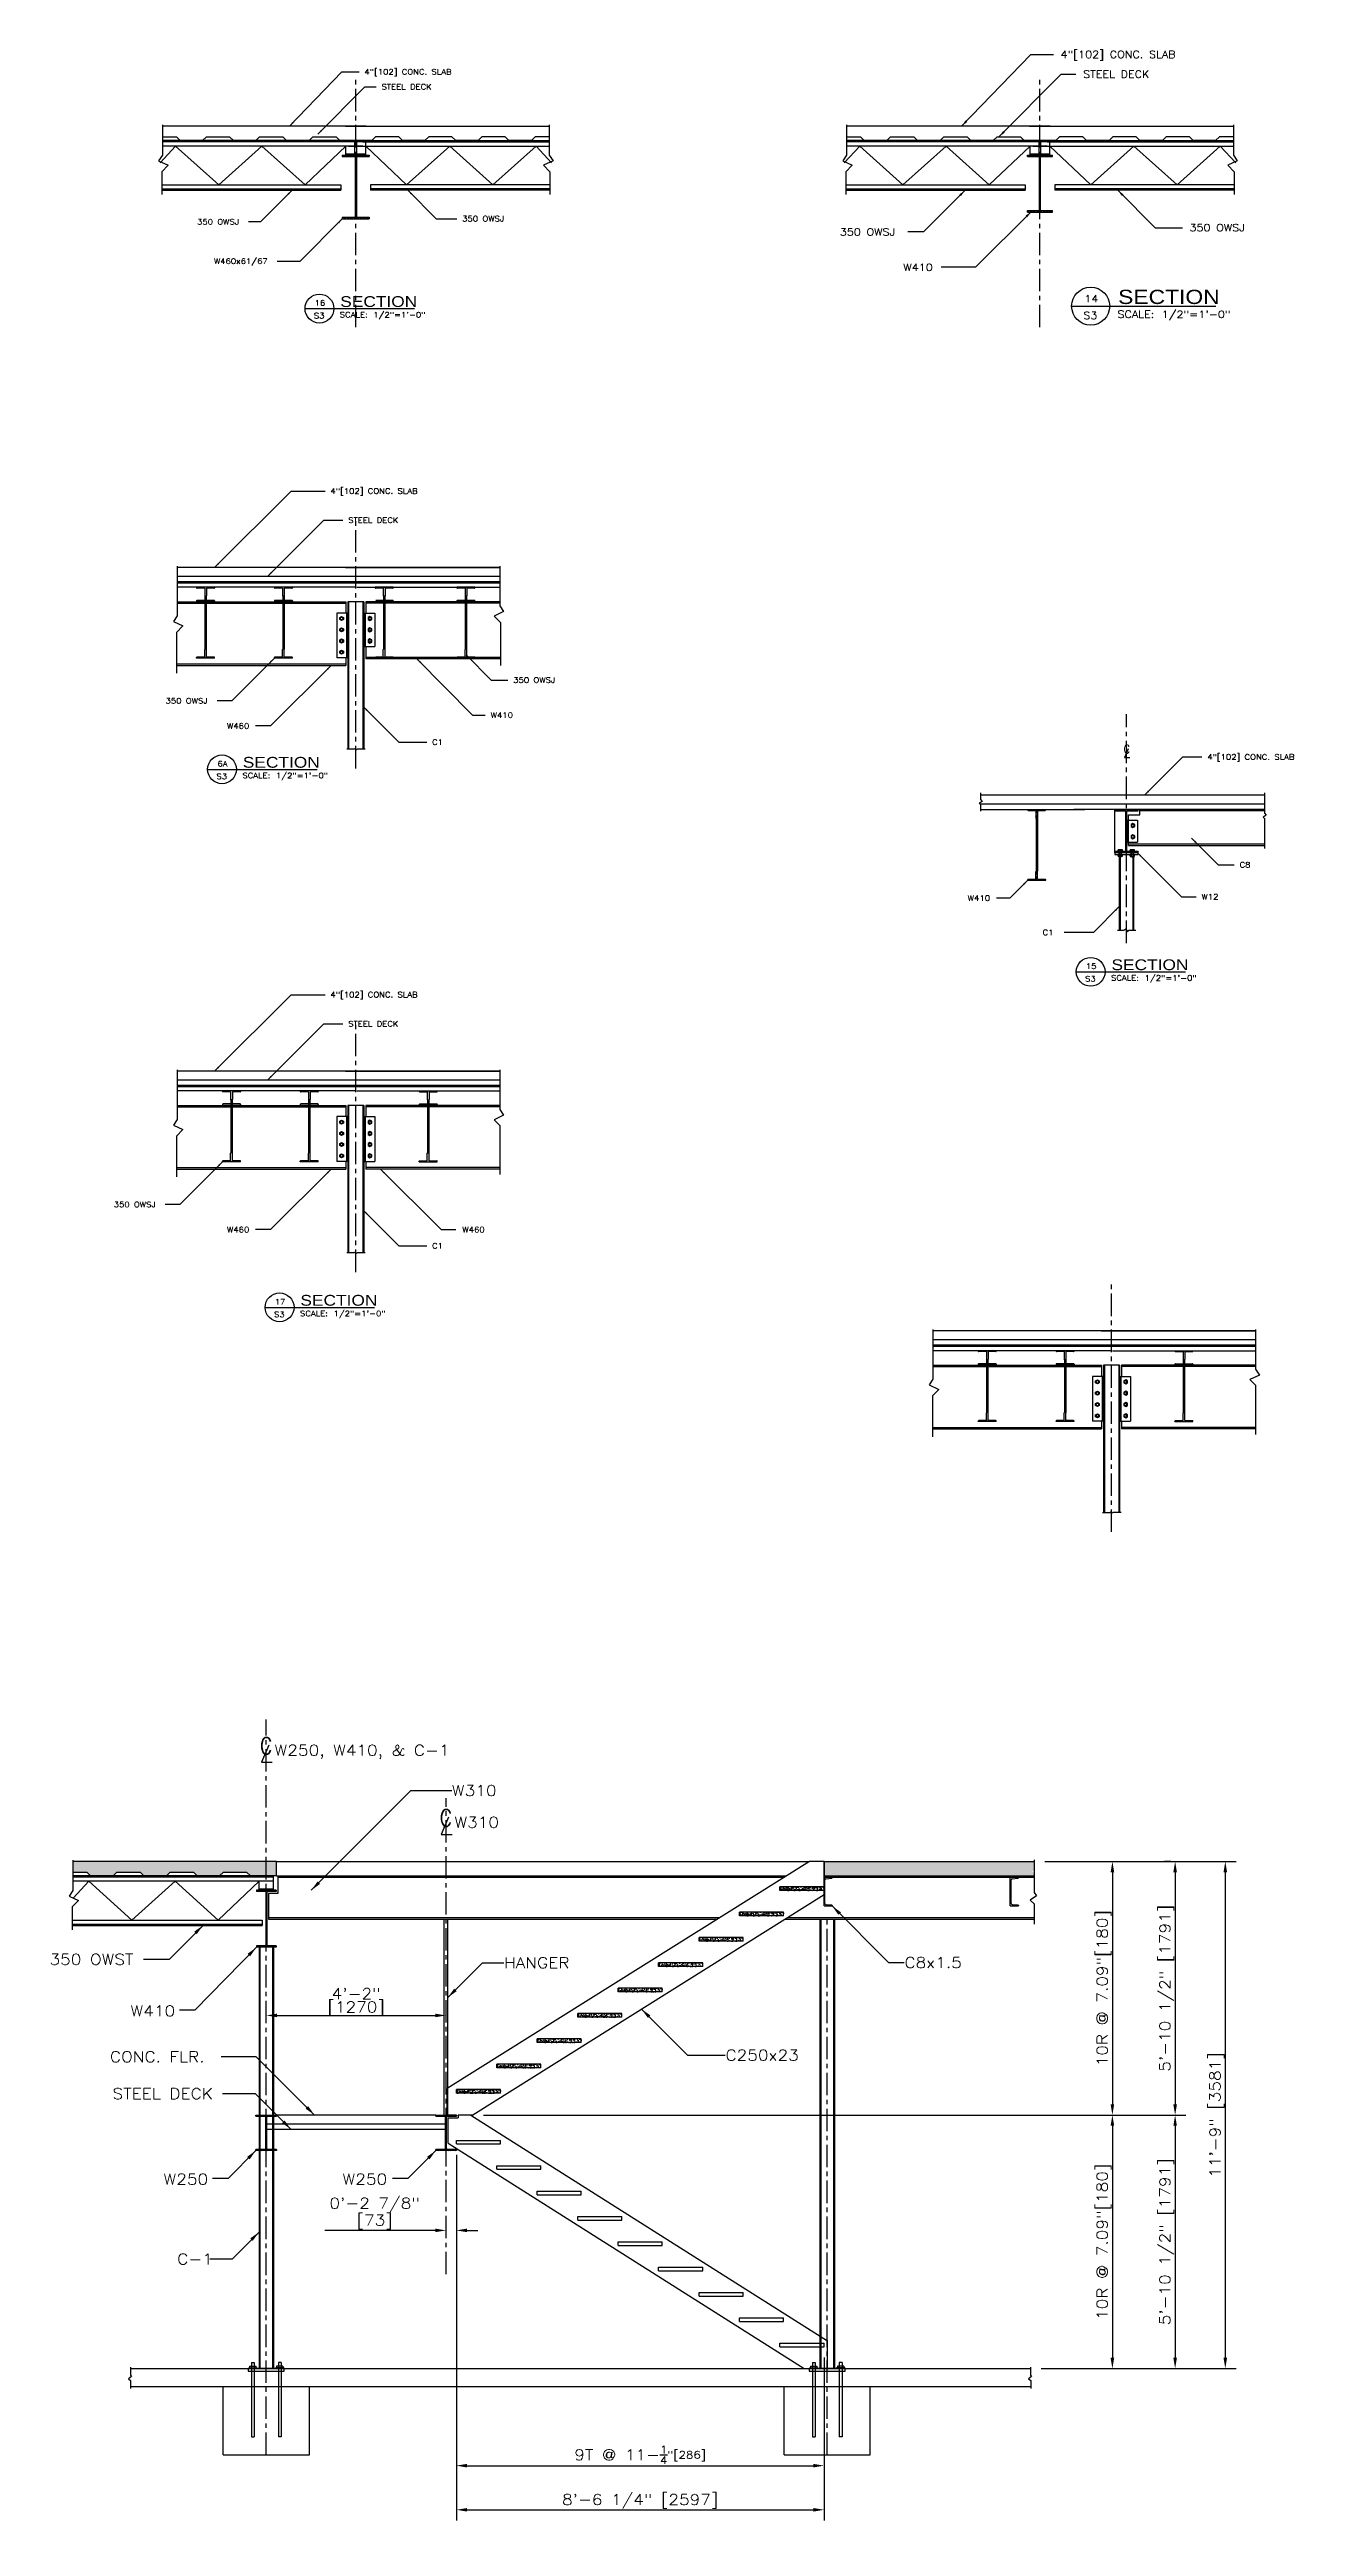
# Model space of a CAD drawing. Header units: inches. Extents: x -44 to 9761, y -1166 to 3580.
# Drawn here: x 8156 to 8505, y 2882 to 3571 of the extents above; entities that cross this region are included whole.
import ezdxf
from ezdxf.enums import TextEntityAlignment as Align

# ---------------------------------------------------------------- set-up
doc = ezdxf.new("R2010")
doc.units = ezdxf.units.IN
doc.header["$MEASUREMENT"] = 0
doc.linetypes.add('CENTER', pattern=[2, 1.25, -0.25, 0.25, -0.25])
doc.layers.get('0').update_dxf_attribs({"linetype": 'CONTINUOUS'})
doc.layers.get('DEFPOINTS').update_dxf_attribs({"linetype": 'CONTINUOUS'})
for name, color, linetype in [('Arch_Section_Truss', 45, 'CONTINUOUS'), ('C-241-1', 241, 'CONTINUOUS'), ('Center', 251, 'CENTER'), ('L1', 1, 'CONTINUOUS'), ('L131', 131, 'CONTINUOUS'), ('LAYER131A', 131, 'CONTINUOUS'), ('LAYER15A', 15, 'CONTINUOUS'), ('Section-Stiffener', 2, 'CONTINUOUS'), ('Section_Hanger', 150, 'CONTINUOUS'), ('Struc_Plan_Dim', 5, 'CONTINUOUS'), ('Struc_Section_BP', 135, 'CONTINUOUS'), ('Struc_Section_Conc', 71, 'CONTINUOUS'), ('Struc_Section_Dim', 5, 'CONTINUOUS'), ('Struc_Section_MachineBolt', 133, 'CONTINUOUS'), ('Struc_Section_StAngle', 5, 'CONTINUOUS'), ('Struc_Section_Steel', 11, 'CONTINUOUS'), ('Struc_Steel_Beam', 22, 'CONTINUOUS'), ('Struc_Steel_Deck', 41, 'CONTINUOUS'), ('Struc_Steel_Joist', 21, 'CONTINUOUS'), ('TEXT', 4, 'CONTINUOUS'), ('TEXT131', 131, 'CONTINUOUS')]:
    doc.layers.add(name, color=color, linetype=linetype)
doc.styles.add('ROMANS', font='ROMANS.SHX', dxfattribs={"width": 0.8})
doc.styles.add('ROMANS-115', font='romans.shx', dxfattribs={"width": 1.15})
doc.styles.add('SANS-80', font='sanss___.ttf', dxfattribs={"width": 0.8})
doc.dimstyles.new('48-ROMANS-115', dxfattribs={"dimtxt": 3, "dimasz": 3, "dimexe": 3, "dimexo": 3, "dimgap": 0.0625, "dimtad": 1, "dimdec": 4, "dimzin": 1, "dimdsep": 46, "dimlunit": 4, "dimtxsty": 'ROMANS-115', "dimcen": 0.0625, "dimclrd": 256, "dimclre": 256, "dimclrt": 256, "dimadec": 0, "dimazin": 0, "dimtfac": 1, "dimtdec": 4, "dimtofl": 0, "dimtmove": 0, "dimatfit": 0, "dimfxl": 1, "dimfrac": 2, "dimtolj": 1, "dimtzin": 0, "dimarcsym": 0})
doc.dimstyles.new('Copy of 12-ROMANS-115-PS-BPV', dxfattribs={"dimtxt": 0.0625, "dimasz": 0.0625, "dimexe": 0.0625, "dimexo": 0.0625, "dimgap": 0.0625, "dimtad": 1, "dimdec": 4, "dimlfac": 24, "dimzin": 1, "dimdsep": 46, "dimlunit": 4, "dimtxsty": 'ROMANS-115', "dimcen": 0.0625, "dimclrd": 256, "dimclre": 256, "dimclrt": 256, "dimadec": 0, "dimazin": 0, "dimtfac": 1, "dimtdec": 4, "dimtofl": 0, "dimtmove": 0, "dimatfit": 0, "dimfxl": 1, "dimfrac": 2, "dimtolj": 1, "dimtzin": 0, "dimarcsym": 0})
doc.dimstyles.new('Copy of 48-ROMANS-115-BPV', dxfattribs={"dimtxt": 3, "dimasz": 3, "dimexe": 3, "dimexo": 3, "dimgap": 0.0625, "dimtad": 1, "dimdec": 4, "dimzin": 1, "dimdsep": 46, "dimlunit": 4, "dimtxsty": 'ROMANS-115', "dimcen": 0.0625, "dimclrd": 256, "dimclre": 256, "dimclrt": 256, "dimadec": 0, "dimazin": 0, "dimtfac": 1, "dimtdec": 4, "dimtofl": 0, "dimtmove": 0, "dimatfit": 0, "dimfxl": 1, "dimfrac": 2, "dimtolj": 1, "dimtzin": 0, "dimarcsym": 0})

msp = doc.modelspace()

# ---------------------------------------------------------------- texts
at = {"layer": 'Struc_Plan_Dim', "attachment_point": 1, "style": 'ROMANS-115'}
for s, insert, char_height in [('\\A1;4"[102] CONC. SLAB', (8436.95373, 3570.54603), 1.9786197), ('\\A1;4"[102] CONC. SLAB', (8243.34255, 3565.47765), 1.5), ('\\A1;STEEL DECK', (8248.08829, 3561.32177), 1.5), ('\\A1;STEEL DECK', (8443.21374, 3565.06409), 1.9786197), ('\\A1;350 OWSJ', (8196.78213, 3523.75951), 1.5), ('\\A1;350 OWSJ', (8270.50937, 3524.64709), 1.5), ('\\A1;350 OWSJ', (8375.53683, 3521.18972), 1.9786197), ('\\A1;350 OWSJ', (8472.78894, 3522.36051), 1.9786197), ('W460x61/67', (8201.44036, 3512.84608), 1.5), ('\\A1;W410', (8393.2016, 3511.37404), 1.97862), ('\\A1;4"[102] CONC. SLAB', (8477.75684, 3374.99133), 1.5), ('\\A1;C8', (8486.7259, 3344.98607), 1.5), ('\\A1;W410', (8411.1401, 3335.74209), 1.5), ('\\A1;W12', (8476.13411, 3336.12716), 1.5), ('C1', (8431.93152, 3326.196), 1.5)]:
    msp.add_mtext(s, dxfattribs=dict(at, insert=insert, char_height=char_height))
at = {"layer": 'Struc_Section_Dim', "ltscale": 2, "style": 'ROMANS-115', "width": 1.15}
for s, p in [('W250, W410, & C-1', (8218.33203, 3096.55843)), ('W310', (8268.3337, 3076.53066))]:
    msp.add_text(s, height=3, dxfattribs=at).set_placement(p)
at = {"layer": 'Struc_Section_Dim', "ltscale": 2, "char_height": 3, "attachment_point": 1, "style": 'ROMANS-115'}
for s, insert in [('W310', (8267.6631, 3088.35632)), ('\\A1;350 OWST', (8155.74273, 3041.4169)), ('\\A1;HANGER', (8282.17492, 3040.46835)), ('\\A1;C8x1.5', (8393.51499, 3040.54417)), ('W410', (8178.26079, 3027.08662)), ('CONC. FLR.', (8172.54298, 3014.3314)), ('\\A1;C250x23', (8343.73964, 3014.78256)), ('STEEL DECK', (8173.2664, 3004.06828)), ('W250', (8187.44539, 2980.30894)), ('W250', (8237.23095, 2980.30894)), ('\\A1;C-1', (8191.25291, 2958.08457))]:
    msp.add_mtext(s, dxfattribs=dict(at, insert=insert))
at = {"layer": 'Struc_Section_StAngle', "char_height": 1.5, "style": 'ROMANS-115'}
for s, insert, attachment_point in [('\\A1;4"[102] CONC. SLAB', (8233.89406, 3448.92177), 1), ('\\A1;STEEL DECK', (8238.81778, 3440.81545), 1), ('\\A1;350 OWSJ', (8284.7001, 3396.3714), 1), ('\\A1;350 OWSJ', (8188.0217, 3390.59693), 1), ('\\A1;W460', (8205.08637, 3383.59402), 1), ('\\A1;W410', (8278.43009, 3386.61084), 1), ('\\A1;C1', (8262.13954, 3379.10444), 1), ('\\A1;4"[102] CONC. SLAB', (8233.89406, 3308.88773), 1), ('\\A1;STEEL DECK', (8238.81778, 3300.78141), 1), ('\\A1;350 OWSJ', (8173.59308, 3250.56289), 1), ('\\A1;W460', (8205.08637, 3243.55997), 1), ('\\A1;C1', (8262.13954, 3239.0704), 1), ('\\A1;W460', (8276.76838, 3243.55997), 3)]:
    msp.add_mtext(s, dxfattribs=dict(at, insert=insert, attachment_point=attachment_point))

# ---------------------------------------------------------------- blocks, each defined once
blk = doc.blocks.new('*D40')
at = {"layer": 'DEFPOINTS', "color": 0, "transparency": 16777216}
for p in [(8429.59, 3067.14), (8428.59, 2926.14), (8482.76, 2926.14)]:
    blk.add_point(p, dxfattribs=at)
at = {"layer": 'Struc_Section_Dim', "lineweight": -2, "transparency": 16777216}
for p, q in [((8432.59, 3067.14), (8485.76, 3067.14)), ((8482.76, 3064.14), (8482.76, 2929.14)), ((8431.59, 2926.14), (8485.76, 2926.14))]:
    blk.add_line(p, q, dxfattribs=at)
at = {"layer": 'Struc_Section_Dim', "transparency": 16777216}
for points in [[(8482.26, 3064.14), (8483.26, 3064.14), (8482.76, 3067.14)], [(8482.26, 2929.14), (8483.26, 2929.14), (8482.76, 2926.14)]]:
    blk.add_solid(points, dxfattribs=at)
at = {"layer": 'Struc_Section_Dim', "transparency": 16777216, "insert": (8480.41, 2996.64), "char_height": 3, "attachment_point": 5, "rotation": 90, "style": 'ROMANS-115'}
blk.add_mtext('\\A1;11\'-9" [3581]', dxfattribs=at)
blk = doc.blocks.new('*D41')
at = {"layer": 'DEFPOINTS', "color": 0, "transparency": 16777216}
for p in [(8470.63, 3067.14), (8273.43, 2996.64), (8468.81, 2996.64)]:
    blk.add_point(p, dxfattribs=at)
at = {"layer": 'Struc_Section_Dim', "lineweight": -2, "transparency": 16777216}
for p, q in [((8467.63, 3067.14), (8465.81, 3067.14)), ((8468.81, 3064.14), (8468.81, 2999.64)), ((8276.43, 2996.64), (8471.81, 2996.64))]:
    blk.add_line(p, q, dxfattribs=at)
at = {"layer": 'Struc_Section_Dim', "transparency": 16777216}
for points in [[(8468.31, 3064.14), (8469.31, 3064.14), (8468.81, 3067.14)], [(8468.31, 2999.64), (8469.31, 2999.64), (8468.81, 2996.64)]]:
    blk.add_solid(points, dxfattribs=at)
at = {"layer": 'Struc_Section_Dim', "transparency": 16777216, "insert": (8466.46, 3031.89), "char_height": 3, "attachment_point": 5, "rotation": 90, "style": 'ROMANS-115'}
blk.add_mtext('\\A1;5\'-10 1/2" [1791]', dxfattribs=at)
blk = doc.blocks.new('*D42')
at = {"layer": 'DEFPOINTS', "color": 0, "transparency": 16777216}
for p in [(8273.43, 2996.64), (8468.81, 2926.14), (8468.81, 2926.14)]:
    blk.add_point(p, dxfattribs=at)
at = {"layer": 'Struc_Section_Dim', "lineweight": -2, "transparency": 16777216}
for p, q in [((8276.43, 2996.64), (8471.81, 2996.64)), ((8468.81, 2993.64), (8468.81, 2929.14))]:
    blk.add_line(p, q, dxfattribs=at)
at = {"layer": 'Struc_Section_Dim', "transparency": 16777216}
for points in [[(8468.31, 2993.64), (8469.31, 2993.64), (8468.81, 2996.64)], [(8468.31, 2929.14), (8469.31, 2929.14), (8468.81, 2926.14)]]:
    blk.add_solid(points, dxfattribs=at)
at = {"layer": 'Struc_Section_Dim', "transparency": 16777216, "insert": (8466.46, 2961.39), "char_height": 3, "attachment_point": 5, "rotation": 90, "style": 'ROMANS-115'}
blk.add_mtext('\\A1;5\'-10 1/2" [1791]', dxfattribs=at)
blk = doc.blocks.new('*D43')
at = {"layer": 'DEFPOINTS', "color": 0, "transparency": 16777216}
for p in [(8449.51, 3067.14), (8449.51, 2996.64), (8451.36, 2996.64)]:
    blk.add_point(p, dxfattribs=at)
at = {"layer": 'Struc_Section_Dim', "lineweight": -2, "transparency": 16777216}
for p, q in [((8452.51, 3067.14), (8454.36, 3067.14)), ((8451.36, 3064.14), (8451.36, 2999.64)), ((8452.51, 2996.64), (8454.36, 2996.64))]:
    blk.add_line(p, q, dxfattribs=at)
at = {"layer": 'Struc_Section_Dim', "transparency": 16777216}
for points in [[(8450.86, 3064.14), (8451.86, 3064.14), (8451.36, 3067.14)], [(8450.86, 2999.64), (8451.86, 2999.64), (8451.36, 2996.64)]]:
    blk.add_solid(points, dxfattribs=at)
at = {"layer": 'Struc_Section_Dim', "transparency": 16777216, "insert": (8449.02, 3031.89), "char_height": 3, "attachment_point": 5, "rotation": 90, "style": 'ROMANS-115'}
blk.add_mtext('\\A1;10R @ 7.09"[180] ', dxfattribs=at)
blk = doc.blocks.new('*D44')
at = {"layer": 'DEFPOINTS', "color": 0, "transparency": 16777216}
for p in [(8449.51, 2996.64), (8449.51, 2926.14), (8451.36, 2926.14)]:
    blk.add_point(p, dxfattribs=at)
at = {"layer": 'Struc_Section_Dim', "lineweight": -2, "transparency": 16777216}
for p, q in [((8452.51, 2996.64), (8454.36, 2996.64)), ((8451.36, 2993.64), (8451.36, 2929.14)), ((8452.51, 2926.14), (8454.36, 2926.14))]:
    blk.add_line(p, q, dxfattribs=at)
at = {"layer": 'Struc_Section_Dim', "transparency": 16777216}
for points in [[(8450.86, 2993.64), (8451.86, 2993.64), (8451.36, 2996.64)], [(8450.86, 2929.14), (8451.86, 2929.14), (8451.36, 2926.14)]]:
    blk.add_solid(points, dxfattribs=at)
at = {"layer": 'Struc_Section_Dim', "transparency": 16777216, "insert": (8449.02, 2961.39), "char_height": 3, "attachment_point": 5, "rotation": 90, "style": 'ROMANS-115'}
blk.add_mtext('\\A1;10R @ 7.09"[180] ', dxfattribs=at)
blk = doc.blocks.new('*D45')
at = {"layer": 'DEFPOINTS', "color": 0, "transparency": 16777216}
for p in [(8268.9, 2988.59), (8371.15, 2900.16), (8371.15, 2899.15)]:
    blk.add_point(p, dxfattribs=at)
at = {"layer": 'Struc_Section_Dim', "lineweight": -2, "transparency": 16777216}
for p, q in [((8271.9, 2899.15), (8368.15, 2899.15)), ((8371.15, 2897.16), (8371.15, 2896.15))]:
    blk.add_line(p, q, dxfattribs=at)
at = {"layer": 'Struc_Section_Dim', "transparency": 16777216}
for points in [[(8271.9, 2899.65), (8271.9, 2898.65), (8268.9, 2899.15)], [(8368.15, 2899.65), (8368.15, 2898.65), (8371.15, 2899.15)]]:
    blk.add_solid(points, dxfattribs=at)
at = {"layer": 'Struc_Section_Dim', "transparency": 16777216, "insert": (8320.03, 2902.16), "char_height": 3, "attachment_point": 5, "style": 'ROMANS-115'}
blk.add_mtext('\\A1;\\A1;9T @ 11-\\H0.7x;\\S1/4;"[286]', dxfattribs=at)
blk = doc.blocks.new('*D46')
at = {"layer": 'DEFPOINTS', "color": 0, "transparency": 16777216}
for p in [(8268.9, 2988.59), (8371.15, 2932.19), (8371.15, 2886.88)]:
    blk.add_point(p, dxfattribs=at)
at = {"layer": 'Struc_Section_Dim', "lineweight": -2, "transparency": 16777216}
for p, q in [((8268.9, 2985.59), (8268.9, 2883.88)), ((8371.15, 2929.19), (8371.15, 2883.88)), ((8271.9, 2886.88), (8368.15, 2886.88))]:
    blk.add_line(p, q, dxfattribs=at)
at = {"layer": 'Struc_Section_Dim', "transparency": 16777216}
for points in [[(8271.9, 2887.38), (8271.9, 2886.38), (8268.9, 2886.88)], [(8368.15, 2887.38), (8368.15, 2886.38), (8371.15, 2886.88)]]:
    blk.add_solid(points, dxfattribs=at)
at = {"layer": 'Struc_Section_Dim', "transparency": 16777216, "insert": (8320.03, 2889.23), "char_height": 3, "attachment_point": 5, "style": 'ROMANS-115'}
blk.add_mtext('\\A1;8\'-6 1/4" [2597]', dxfattribs=at)
blk = doc.blocks.new('CLMARK')
at = {"layer": 'TEXT'}
for p, q in [((1.5, 4.6), (-3.6, -7.6)), ((-3.6, -7.6), (4.1, -7.6))]:
    blk.add_line(p, q, dxfattribs=at)
at = {"layer": 'TEXT', "style": 'ROMANS', "width": 0.8}
blk.add_text('C', height=12, dxfattribs=at).set_placement((-4.6, -1.9))
blk = doc.blocks.new('Hex Nut - 10 mm side')
at = {"color": 0, "linetype": 'Continuous'}
for p, q in [((-9, -7), (-9, 7)), ((-1, 9), (-8, 9)), ((-1, 5), (-8, 5)), ((0, -7), (0, 7)), ((-1, -5), (-8, -5)), ((-1, -9), (-8, -9))]:
    blk.add_line(p, q, dxfattribs=at)
for centre, radius, start, end in [((-5, 7), 4.19, 147.1328, 212.8672), ((7, 0), 15.7, 163.2214, 196.7786), ((-4, 7), 4.19, 327.1328, 32.8672), ((-16, 0), 15.7, 343.2214, 16.7787), ((-5, -7), 4.19, 147.1328, 212.8672), ((-4, -7), 4.19, 327.1328, 32.8672)]:
    blk.add_arc(centre, radius, start, end, dxfattribs=at)
blk = doc.blocks.new('*D28')
at = {"layer": 'DEFPOINTS', "color": 0, "transparency": 16777216}
for p in [(8266.03, 3024.33), (8216.03, 3023.08), (8266.03, 3023.08)]:
    blk.add_point(p, dxfattribs=at)
at = {"layer": 'Section-Stiffener', "lineweight": -2, "transparency": 16777216}
blk.add_line((8219.03, 3024.33), (8263.03, 3024.33), dxfattribs=at)
at = {"layer": 'Section-Stiffener', "transparency": 16777216}
for points in [[(8219.03, 3024.83), (8219.03, 3023.83), (8216.03, 3024.33)], [(8263.03, 3024.83), (8263.03, 3023.83), (8266.03, 3024.33)]]:
    blk.add_solid(points, dxfattribs=at)
at = {"layer": 'Section-Stiffener', "transparency": 16777216, "char_height": 3, "attachment_point": 5, "style": 'ROMANS-115'}
for s, insert in [('\\A1;4\'-2"', (8241.03, 3030.38)), ('\\A1;[1270]', (8241.03, 3026.18))]:
    blk.add_mtext(s, dxfattribs=dict(at, insert=insert))
blk = doc.blocks.new('*D16')
at = {"layer": 'DEFPOINTS', "color": 0, "transparency": 16777216}
for p in [(8266.03, 2966.88), (8266.03, 2964.57), (8268.9, 2966.88)]:
    blk.add_point(p, dxfattribs=at)
at = {"layer": 'Struc_Section_Dim', "lineweight": -2, "transparency": 16777216}
for p, q in [((8263.03, 2964.57), (8232.3, 2964.57)), ((8271.9, 2964.57), (8274.9, 2964.57))]:
    blk.add_line(p, q, dxfattribs=at)
at = {"layer": 'Struc_Section_Dim', "transparency": 16777216}
for points in [[(8263.03, 2965.07), (8263.03, 2964.07), (8266.03, 2964.57)], [(8271.9, 2965.07), (8271.9, 2964.07), (8268.9, 2964.57)]]:
    blk.add_solid(points, dxfattribs=at)
at = {"layer": 'Struc_Section_Dim', "transparency": 16777216, "char_height": 3, "attachment_point": 5, "style": 'ROMANS-115'}
for s, insert in [('\\A1;0\'-2 7/8"', (8246.17, 2971.62)), ('\\A1;[73]', (8246.17, 2966.92))]:
    blk.add_mtext(s, dxfattribs=dict(at, insert=insert))
blk = doc.blocks.new('W16x36[410x54]')
at = {"layer": 'Struc_Steel_Beam'}
h = blk.add_hatch(dxfattribs=at)
h.set_pattern_fill('STEEL', color=131, scale=5, style=0)
h.set_pattern_definition([(45, (-8446.539, -3506.6738), (-0.44194174, 0.44194174), []), (45, (-8446.539, -3506.3613), (-0.44194174, 0.44194174), [])])
h.paths.add_polyline_path([(-0.15625, 0.4375), (-3.5, 0.4375), (-3.5, 0), (3.5, 0), (3.5, 0.4375), (0.15625, 0.4375), (0.15625, 15.4375), (3.5, 15.4375), (3.5, 15.875), (-3.5, 15.875), (-3.5, 15.4375), (-0.15625, 15.4375)])
for p, q in [((-3.5, 15.875), (3.5, 15.875)), ((-3.5, 15.4375), (-3.5, 15.875)), ((-3.5, 15.4375), (-0.15625, 15.4375)), ((-0.15625, 0.4375), (-0.15625, 15.4375)), ((0.15625, 0.4375), (0.15625, 15.4375)), ((0.15625, 15.4375), (3.5, 15.4375)), ((3.5, 15.4375), (3.5, 15.875)), ((-3.5, 0.4375), (-0.15625, 0.4375)), ((-3.5, 0), (-3.5, 0.4375)), ((-3.5, 0), (3.5, 0)), ((0.15625, 0.4375), (3.5, 0.4375)), ((3.5, 0), (3.5, 0.4375))]:
    blk.add_line(p, q, dxfattribs=at)
blk = doc.blocks.new('W460x61[18x41]')
at = {"layer": 'Struc_Steel_Beam'}
h = blk.add_hatch(dxfattribs=at)
h.set_pattern_fill('STEEL', color=131, scale=5, style=0)
h.set_pattern_definition([(45, (-8305.6723, -3479.1373), (-0.44194174, 0.44194174), []), (45, (-8305.6723, -3478.8248), (-0.44194174, 0.44194174), [])])
h.paths.add_polyline_path([(-0.15625, 17.3125), (-0.15625, 0.4375), (-3.75, 0.4375), (-3.75, 0), (3.75, 0), (3.75, 0.4375), (0.15625, 0.4375), (0.15625, 17.3125), (3.75, 17.3125), (3.75, 17.75), (-3.75, 17.75), (-3.75, 17.3125)])
for p, q in [((-3.75, 17.75), (3.75, 17.75)), ((-3.75, 17.75), (-3.75, 17.3125)), ((-3.75, 17.3125), (-0.15625, 17.3125)), ((-0.15625, 17.3125), (-0.15625, 0.4375)), ((0.15625, 17.3125), (0.15625, 0.4375)), ((0.15625, 17.3125), (3.75, 17.3125)), ((3.75, 17.75), (3.75, 17.3125)), ((-3.75, 0.4375), (-0.15625, 0.4375)), ((-3.75, 0.4375), (-3.75, 0)), ((-3.75, 0), (3.75, 0)), ((0.15625, 0.4375), (3.75, 0.4375)), ((3.75, 0.4375), (3.75, 0))]:
    blk.add_line(p, q, dxfattribs=at)
blk = doc.blocks.new('outstandingconn2')
at = {"layer": 'Struc_Section_MachineBolt', "ltscale": 2}
for points in [[(-1.2, 7.5), (-1.69, 7.22), (-2.18, 7.5), (-2.18, 8.06), (-1.69, 8.34), (-1.2, 8.06)], [(-1.2, 4.36), (-1.69, 4.08), (-2.18, 4.36), (-2.18, 4.92), (-1.69, 5.2), (-1.2, 4.92)], [(-1.2, 1.22), (-1.69, 0.94), (-2.18, 1.22), (-2.18, 1.78), (-1.69, 2.06), (-1.2, 1.78)]]:
    blk.add_lwpolyline(points, close=True, dxfattribs=at)
for centre in [(-1.69, 7.78), (-1.69, 4.64), (-1.69, 1.5)]:
    blk.add_circle(centre, 0.375, dxfattribs=at)
at = {"layer": 'Struc_Section_Steel', "color": 131, "ltscale": 2}
for p, q in [((-3, 9.28), (-3, 0)), ((0, 9.28), (-3, 9.28)), ((-0.38, 9.28), (-0.38, 0)), ((0, 9.28), (0, 0)), ((0, 0), (-3, 0))]:
    blk.add_line(p, q, dxfattribs=at)
blk = doc.blocks.new('outstandingconn4')
at = {"layer": 'Struc_Section_MachineBolt', "ltscale": 2}
for points in [[(-1.2, -1.78), (-1.69, -2.06), (-2.18, -1.78), (-2.18, -1.22), (-1.69, -0.94), (-1.2, -1.22)], [(-1.2, -4.92), (-1.69, -5.2), (-2.18, -4.92), (-2.18, -4.36), (-1.69, -4.08), (-1.2, -4.36)], [(-1.2, -8.06), (-1.69, -8.34), (-2.18, -8.06), (-2.18, -7.5), (-1.69, -7.22), (-1.2, -7.5)], [(-1.2, -11.2), (-1.69, -11.48), (-2.18, -11.2), (-2.18, -10.64), (-1.69, -10.36), (-1.2, -10.64)]]:
    blk.add_lwpolyline(points, close=True, dxfattribs=at)
for centre in [(-1.69, -1.5), (-1.69, -4.64), (-1.69, -7.78), (-1.69, -10.92)]:
    blk.add_circle(centre, 0.375, dxfattribs=at)
at = {"layer": 'Struc_Section_Steel', "color": 131, "ltscale": 2}
for p, q in [((-3, 0), (-3, -12.42)), ((0, 0), (-3, 0)), ((-0.38, 0), (-0.38, -12.42)), ((0, 0), (0, -12.42)), ((0, -12.42), (-3, -12.42))]:
    blk.add_line(p, q, dxfattribs=at)
blk = doc.blocks.new('outstandingconn1')
at = {"layer": 'Struc_Section_MachineBolt', "ltscale": 2}
for points in [[(1.2, 4.36), (1.69, 4.08), (2.18, 4.36), (2.18, 4.92), (1.69, 5.2), (1.2, 4.92)], [(1.2, 1.22), (1.69, 0.94), (2.18, 1.22), (2.18, 1.78), (1.69, 2.06), (1.2, 1.78)]]:
    blk.add_lwpolyline(points, close=True, dxfattribs=at)
for centre in [(1.69, 4.64), (1.69, 1.5)]:
    blk.add_circle(centre, 0.375, dxfattribs=at)
at = {"layer": 'Struc_Section_Steel', "color": 131, "ltscale": 2}
for p, q in [((0, 6.14), (3, 6.14)), ((0, 6.14), (0, 0)), ((0, 0), (3, 0)), ((0.38, 6.14), (0.38, 0)), ((3, 6.14), (3, 0))]:
    blk.add_line(p, q, dxfattribs=at)
blk = doc.blocks.new('Title-section')
at = {"layer": 'LAYER15A'}
blk.add_line((-2.066, -7.538), (-0.798, -7.538), dxfattribs=at)
blk.add_circle((-1.899, -7.538), 0.167, dxfattribs=at)
at = {"layer": 'L131', "style": 'ROMANS', "width": 1.15}
blk.add_text('SCALE:', height=0.0625, dxfattribs=at).set_placement((-1.663, -7.64))
for tag, p in [('SHEET_NO.', (-1.902, -7.651)), ('TITLE_NO.', (-1.893, -7.504))]:
    blk.add_attdef(tag, text='', height=0.0625, dxfattribs=at).set_placement(p, align=Align.CENTER)
blk.add_attdef('SCALE', (-1.274, -7.641), '', height=0.0625, dxfattribs=at)
at = {"layer": 'TEXT131', "style": 'SANS-80', "width": 1.15}
blk.add_text('SECTION', height=0.125, dxfattribs=at).set_placement((-1.658, -7.519))

# ---------------------------------------------------------------- dimensions: what is measured, and where the dimension line sits
at = {"layer": 'Section-Stiffener', "ltscale": 2}
dim = msp.add_linear_dim(base=(8266.02862, 3024.33445), p1=(8216.02862, 3023.07744), p2=(8266.02862, 3023.07744), dimstyle='Copy of 48-ROMANS-115-BPV', override={"dimpost": '\\X', "dimse1": 1, "dimse2": 1}, dxfattribs=at)
dim.commit()
dim.dimension.update_dxf_attribs({"geometry": '*D28', "text_midpoint": (8241.02862, 3028.53088)})
at = {"layer": 'Struc_Section_Dim', "ltscale": 2}
for base, p1, p2, picture, middle in [((8468.80591, 2996.6448), (8470.62897, 3067.1448), (8273.4346, 2996.6448), '*D41', (8466.45769, 3031.8948)), ((8482.75851, 2926.1448), (8429.5912, 3067.1448), (8428.5912, 2926.1448), '*D40', (8480.4103, 2996.6448)), ((8468.80591, 2926.1448), (8273.4346, 2996.6448), (8468.80591, 2926.1448), '*D42', (8466.45769, 2961.3948))]:
    dim = msp.add_linear_dim(base=base, p1=p1, p2=p2, angle=90, dimstyle='48-ROMANS-115', dxfattribs=at)
    dim.commit()
    dim.dimension.update_dxf_attribs({"geometry": picture, "text_midpoint": middle})
for base, p1, p2, picture, middle in [((8451.36391, 2996.6448), (8449.51476, 3067.1448), (8449.51476, 2996.6448), '*D43', (8449.01569, 3031.8948)), ((8451.36391, 2926.1448), (8449.51476, 2996.6448), (8449.51476, 2926.1448), '*D44', (8449.01569, 2961.3948))]:
    dim = msp.add_linear_dim(base=base, p1=p1, p2=p2, angle=90, text='10R @ 7.09"[180] ', dimstyle='48-ROMANS-115', dxfattribs=at)
    dim.commit()
    dim.dimension.update_dxf_attribs({"geometry": picture, "text_midpoint": middle})
dim = msp.add_linear_dim(base=(8371.15362, 2899.14736), p1=(8268.90362, 2988.5948), p2=(8371.15362, 2900.15927), text='\\A1;9T @ 11-{\\H0.7x;\\S1/4;}"[286]', dimstyle='48-ROMANS-115', override={"dimse1": 1}, dxfattribs=at)
dim.commit()
dim.dimension.update_dxf_attribs({"geometry": '*D45', "text_midpoint": (8320.02862, 2902.15986)})
dim = msp.add_linear_dim(base=(8371.15362, 2886.87936), p1=(8268.90362, 2988.5948), p2=(8371.15362, 2932.1948), dimstyle='48-ROMANS-115', dxfattribs=at)
dim.commit()
dim.dimension.update_dxf_attribs({"geometry": '*D46', "text_midpoint": (8320.02862, 2889.22758)})
dim = msp.add_linear_dim(base=(8266.02862, 2964.57198), p1=(8268.90362, 2966.87583), p2=(8266.02862, 2966.87583), dimstyle='Copy of 48-ROMANS-115-BPV', override={"dimpost": '\\X', "dimse1": 1, "dimse2": 1}, dxfattribs=at)
dim.commit()
dim.dimension.update_dxf_attribs({"geometry": '*D16', "text_midpoint": (8246.16612, 2969.2684)})

# ---------------------------------------------------------------- hatches: boundary and pattern name
at = {"layer": 'LAYER131A', "ltscale": 2}
h = msp.add_hatch(dxfattribs=at)
h.set_pattern_fill('AR-CONC', color=256, scale=0.2, style=0)
h.set_pattern_definition([(50, (7769.2176, 3009.6492), (1.4345204, -0.1255043), [0.15, -1.65]), (355, (7769.2176, 3009.6492), (-0.2775027, 1.5043843), [0.12, -1.32]), (100.4514, (7769.3371, 3009.6387), (1.1570188, 1.378879), [0.1274804, -1.4022842]), (46.1842, (7769.2176, 3010.0492), (2.134482, -0.331038), [0.225, -2.475]), (96.6356, (7769.3955, 3010.0216), (1.8693254, 1.948236), [0.1912206, -2.103426]), (351.1842, (7769.2176, 3010.0492), (1.869324, 1.948237), [0.18, -1.98]), (21, (7769.4176, 3009.9492), (1.193814, -0.8052378), [0.15, -1.65]), (326, (7769.4176, 3009.9492), (0.4866307, 1.4503), [0.12, -1.32]), (71.4514, (7769.5171, 3009.882), (1.6804453, 0.645061), [0.1274804, -1.4022842]), (37.5, (7769.2176, 3009.64916), (0.0243197, 0.6657877), [0, -1.304, 0, -1.34, 0, -1.325]), (7.5, (7769.2176, 3009.64916), (0.5261391, 0.7888234), [0, -0.764, 0, -1.274, 0, -0.505]), (327.5, (7768.7716, 3009.64916), (1.06764487, -0.04510974), [0, -0.5, 0, -1.56, 0, -2.07]), (317.5, (7768.5716, 3009.6492), (1.1663723, 0.20021), [0, -0.65, 0, -1.036, 0, -1.47])])
h.paths.add_polyline_path([(8429.5912, 3067.1448), (8371.15362, 3067.1448), (8371.15362, 3063.1448), (8429.63012, 3063.1448), (8429.63012, 3063.8607), (8429.04625, 3064.36613), (8429.90259, 3064.9882), (8429.5912, 3065.41587)])
h = msp.add_hatch(dxfattribs=at)
h.set_pattern_fill('AR-CONC', color=256, scale=0.2, style=0)
h.set_pattern_definition([(50, (7983.9376, 3066.0492), (1.4345204, -0.1255043), [0.15, -1.65]), (355, (7983.9376, 3066.0492), (-0.2775027, 1.504384), [0.12, -1.32]), (100.4514, (7984.0571, 3066.0387), (1.157019, 1.378879), [0.1274804, -1.402284]), (46.1842, (7983.9376, 3066.4492), (2.134482, -0.331038), [0.225, -2.475]), (96.6356, (7984.1154, 3066.4216), (1.869325, 1.948236), [0.19122, -2.103426]), (351.1842, (7983.9376, 3066.4492), (1.869324, 1.948237), [0.18, -1.98]), (21, (7984.1376, 3066.3492), (1.193814, -0.8052378), [0.15, -1.65]), (326, (7984.1376, 3066.3492), (0.4866307, 1.4503), [0.12, -1.32]), (71.4514, (7984.237, 3066.282), (1.6804453, 0.645061), [0.1274804, -1.402284]), (37.5, (7983.93756, 3066.04916), (0.0243197, 0.6657877), [0, -1.304, 0, -1.34, 0, -1.325]), (7.5, (7983.93756, 3066.04916), (0.5261391, 0.7888234), [0, -0.764, 0, -1.274, 0, -0.505]), (327.5, (7983.49156, 3066.04916), (1.0676449, -0.04510974), [0, -0.5, 0, -1.56, 0, -2.07]), (317.5, (7983.2916, 3066.0492), (1.1663723, 0.20021), [0, -0.65, 0, -1.036, 0, -1.47])])
h.paths.add_polyline_path([(8371.15362, 3060.0948), (8358.90362, 3060.0948), (8358.90362, 3059.0948), (8371.15362, 3059.0948)])
h = msp.add_hatch(dxfattribs=at)
h.set_pattern_fill('AR-CONC', color=256, scale=0.2, style=0)
h.set_pattern_definition([(50, (7972.6876, 3058.9992), (1.4345204, -0.1255043), [0.15, -1.65]), (355, (7972.6876, 3058.9992), (-0.2775027, 1.504384), [0.12, -1.32]), (100.4514, (7972.8071, 3058.9887), (1.157019, 1.378879), [0.1274804, -1.402284]), (46.1842, (7972.6876, 3059.3992), (2.134482, -0.331038), [0.225, -2.475]), (96.6356, (7972.8654, 3059.3716), (1.869325, 1.948236), [0.19122, -2.103426]), (351.1842, (7972.6876, 3059.3992), (1.869324, 1.948237), [0.18, -1.98]), (21, (7972.8876, 3059.2992), (1.193814, -0.8052378), [0.15, -1.65]), (326, (7972.8876, 3059.2992), (0.4866307, 1.4503), [0.12, -1.32]), (71.4514, (7972.987, 3059.232), (1.6804453, 0.645061), [0.1274804, -1.402284]), (37.5, (7972.68756, 3058.99916), (0.0243197, 0.6657877), [0, -1.304, 0, -1.34, 0, -1.325]), (7.5, (7972.68756, 3058.99916), (0.5261391, 0.7888234), [0, -0.764, 0, -1.274, 0, -0.505]), (327.5, (7972.24156, 3058.99916), (1.0676449, -0.04510974), [0, -0.5, 0, -1.56, 0, -2.07]), (317.5, (7972.0416, 3058.9992), (1.1663723, 0.20021), [0, -0.65, 0, -1.036, 0, -1.47])])
h.paths.add_polyline_path([(8359.90362, 3053.0448), (8347.65362, 3053.0448), (8347.65362, 3052.0448), (8359.90362, 3052.0448)])
h = msp.add_hatch(dxfattribs=at)
h.set_pattern_fill('AR-CONC', color=256, scale=0.2, style=0)
h.set_pattern_definition([(50, (7961.4376, 3051.9492), (1.4345204, -0.1255043), [0.15, -1.65]), (355, (7961.4376, 3051.9492), (-0.2775027, 1.504384), [0.12, -1.32]), (100.4514, (7961.5571, 3051.9387), (1.157019, 1.378879), [0.1274804, -1.402284]), (46.1842, (7961.4376, 3052.3492), (2.134482, -0.331038), [0.225, -2.475]), (96.6356, (7961.6154, 3052.3216), (1.869325, 1.948236), [0.19122, -2.103426]), (351.1842, (7961.4376, 3052.3492), (1.869324, 1.948237), [0.18, -1.98]), (21, (7961.6376, 3052.2492), (1.193814, -0.8052378), [0.15, -1.65]), (326, (7961.6376, 3052.2492), (0.4866307, 1.4503), [0.12, -1.32]), (71.4514, (7961.737, 3052.182), (1.6804453, 0.645061), [0.1274804, -1.402284]), (37.5, (7961.43756, 3051.94916), (0.0243197, 0.6657877), [0, -1.304, 0, -1.34, 0, -1.325]), (7.5, (7961.43756, 3051.94916), (0.5261391, 0.7888234), [0, -0.764, 0, -1.274, 0, -0.505]), (327.5, (7960.99156, 3051.94916), (1.0676449, -0.04510974), [0, -0.5, 0, -1.56, 0, -2.07]), (317.5, (7960.7916, 3051.9492), (1.1663723, 0.20021), [0, -0.65, 0, -1.036, 0, -1.47])])
h.paths.add_polyline_path([(8348.65362, 3045.9948), (8336.40362, 3045.9948), (8336.40362, 3044.9948), (8348.65362, 3044.9948)])
h = msp.add_hatch(dxfattribs=at)
h.set_pattern_fill('AR-CONC', color=256, scale=0.2, style=0)
h.set_pattern_definition([(50, (7950.1876, 3044.8992), (1.4345204, -0.1255043), [0.15, -1.65]), (355, (7950.1876, 3044.8992), (-0.2775027, 1.504384), [0.12, -1.32]), (100.4514, (7950.3071, 3044.8887), (1.157019, 1.378879), [0.1274804, -1.402284]), (46.1842, (7950.1876, 3045.2992), (2.134482, -0.331038), [0.225, -2.475]), (96.6356, (7950.3654, 3045.2716), (1.869325, 1.948236), [0.19122, -2.103426]), (351.1842, (7950.1876, 3045.2992), (1.869324, 1.948237), [0.18, -1.98]), (21, (7950.3876, 3045.1992), (1.193814, -0.8052378), [0.15, -1.65]), (326, (7950.3876, 3045.1992), (0.4866307, 1.4503), [0.12, -1.32]), (71.4514, (7950.487, 3045.132), (1.6804453, 0.645061), [0.1274804, -1.402284]), (37.5, (7950.18756, 3044.89916), (0.0243197, 0.6657877), [0, -1.304, 0, -1.34, 0, -1.325]), (7.5, (7950.18756, 3044.89916), (0.5261391, 0.7888234), [0, -0.764, 0, -1.274, 0, -0.505]), (327.5, (7949.74156, 3044.89916), (1.0676449, -0.04510974), [0, -0.5, 0, -1.56, 0, -2.07]), (317.5, (7949.5416, 3044.8992), (1.1663723, 0.20021), [0, -0.65, 0, -1.036, 0, -1.47])])
h.paths.add_polyline_path([(8337.40362, 3038.9448), (8325.15362, 3038.9448), (8325.15362, 3037.9448), (8337.40362, 3037.9448)])
h = msp.add_hatch(dxfattribs=at)
h.set_pattern_fill('AR-CONC', color=256, scale=0.2, style=0)
h.set_pattern_definition([(50, (7938.9376, 3037.8492), (1.4345204, -0.1255043), [0.15, -1.65]), (355, (7938.9376, 3037.8492), (-0.2775027, 1.504384), [0.12, -1.32]), (100.4514, (7939.0571, 3037.8387), (1.157019, 1.378879), [0.1274804, -1.402284]), (46.1842, (7938.9376, 3038.2492), (2.134482, -0.331038), [0.225, -2.475]), (96.6356, (7939.1154, 3038.2216), (1.869325, 1.948236), [0.19122, -2.103426]), (351.1842, (7938.9376, 3038.2492), (1.869324, 1.948237), [0.18, -1.98]), (21, (7939.1376, 3038.1492), (1.193814, -0.8052378), [0.15, -1.65]), (326, (7939.1376, 3038.1492), (0.4866307, 1.4503), [0.12, -1.32]), (71.4514, (7939.237, 3038.082), (1.6804453, 0.645061), [0.1274804, -1.402284]), (37.5, (7938.93756, 3037.84916), (0.0243197, 0.6657877), [0, -1.304, 0, -1.34, 0, -1.325]), (7.5, (7938.93756, 3037.84916), (0.5261391, 0.7888234), [0, -0.764, 0, -1.274, 0, -0.505]), (327.5, (7938.49156, 3037.84916), (1.0676449, -0.04510974), [0, -0.5, 0, -1.56, 0, -2.07]), (317.5, (7938.2916, 3037.8492), (1.1663723, 0.20021), [0, -0.65, 0, -1.036, 0, -1.47])])
h.paths.add_polyline_path([(8326.15362, 3031.8948), (8313.90362, 3031.8948), (8313.90362, 3030.8948), (8326.15362, 3030.8948)])
h = msp.add_hatch(dxfattribs=at)
h.set_pattern_fill('AR-CONC', color=256, scale=0.2, style=0)
h.set_pattern_definition([(50, (7927.6876, 3030.7992), (1.4345204, -0.1255043), [0.15, -1.65]), (355, (7927.6876, 3030.7992), (-0.2775027, 1.504384), [0.12, -1.32]), (100.4514, (7927.8071, 3030.7887), (1.157019, 1.378879), [0.1274804, -1.402284]), (46.1842, (7927.6876, 3031.1992), (2.134482, -0.331038), [0.225, -2.475]), (96.6356, (7927.8654, 3031.1716), (1.869325, 1.948236), [0.19122, -2.103426]), (351.1842, (7927.6876, 3031.1992), (1.869324, 1.948237), [0.18, -1.98]), (21, (7927.8876, 3031.0992), (1.193814, -0.8052378), [0.15, -1.65]), (326, (7927.8876, 3031.0992), (0.4866307, 1.4503), [0.12, -1.32]), (71.4514, (7927.987, 3031.032), (1.6804453, 0.645061), [0.1274804, -1.402284]), (37.5, (7927.68756, 3030.79916), (0.0243197, 0.6657877), [0, -1.304, 0, -1.34, 0, -1.325]), (7.5, (7927.68756, 3030.79916), (0.5261391, 0.7888234), [0, -0.764, 0, -1.274, 0, -0.505]), (327.5, (7927.24156, 3030.79916), (1.0676449, -0.04510974), [0, -0.5, 0, -1.56, 0, -2.07]), (317.5, (7927.0416, 3030.7992), (1.1663723, 0.20021), [0, -0.65, 0, -1.036, 0, -1.47])])
h.paths.add_polyline_path([(8314.90362, 3024.8448), (8302.65362, 3024.8448), (8302.65362, 3023.8448), (8314.90362, 3023.8448)])
h = msp.add_hatch(dxfattribs=at)
h.set_pattern_fill('AR-CONC', color=256, scale=0.2, style=0)
h.set_pattern_definition([(50, (7916.4376, 3023.7492), (1.4345204, -0.1255043), [0.15, -1.65]), (355, (7916.4376, 3023.7492), (-0.2775027, 1.504384), [0.12, -1.32]), (100.4514, (7916.5571, 3023.7387), (1.157019, 1.378879), [0.1274804, -1.402284]), (46.1842, (7916.4376, 3024.1492), (2.134482, -0.331038), [0.225, -2.475]), (96.6356, (7916.6154, 3024.1216), (1.869325, 1.948236), [0.19122, -2.103426]), (351.1842, (7916.4376, 3024.1492), (1.869324, 1.948237), [0.18, -1.98]), (21, (7916.6376, 3024.0492), (1.193814, -0.8052378), [0.15, -1.65]), (326, (7916.6376, 3024.0492), (0.4866307, 1.4503), [0.12, -1.32]), (71.4514, (7916.737, 3023.982), (1.6804453, 0.645061), [0.1274804, -1.402284]), (37.5, (7916.43756, 3023.74916), (0.0243197, 0.6657877), [0, -1.304, 0, -1.34, 0, -1.325]), (7.5, (7916.43756, 3023.74916), (0.5261391, 0.7888234), [0, -0.764, 0, -1.274, 0, -0.505]), (327.5, (7915.99156, 3023.74916), (1.0676449, -0.04510974), [0, -0.5, 0, -1.56, 0, -2.07]), (317.5, (7915.7916, 3023.7492), (1.1663723, 0.20021), [0, -0.65, 0, -1.036, 0, -1.47])])
h.paths.add_polyline_path([(8303.65362, 3017.7948), (8291.40362, 3017.7948), (8291.40362, 3016.7948), (8303.65362, 3016.7948)])
h = msp.add_hatch(dxfattribs=at)
h.set_pattern_fill('AR-CONC', color=256, scale=0.2, style=0)
h.set_pattern_definition([(50, (7905.1876, 3016.6992), (1.4345204, -0.1255043), [0.15, -1.65]), (355, (7905.1876, 3016.6992), (-0.2775027, 1.504384), [0.12, -1.32]), (100.4514, (7905.3071, 3016.6887), (1.157019, 1.378879), [0.1274804, -1.402284]), (46.1842, (7905.1876, 3017.0992), (2.134482, -0.331038), [0.225, -2.475]), (96.6356, (7905.3654, 3017.0716), (1.869325, 1.948236), [0.19122, -2.103426]), (351.1842, (7905.1876, 3017.0992), (1.869324, 1.948237), [0.18, -1.98]), (21, (7905.3876, 3016.9992), (1.193814, -0.8052378), [0.15, -1.65]), (326, (7905.3876, 3016.9992), (0.4866307, 1.4503), [0.12, -1.32]), (71.4514, (7905.487, 3016.932), (1.6804453, 0.645061), [0.1274804, -1.402284]), (37.5, (7905.18756, 3016.69916), (0.0243197, 0.6657877), [0, -1.304, 0, -1.34, 0, -1.325]), (7.5, (7905.18756, 3016.69916), (0.5261391, 0.7888234), [0, -0.764, 0, -1.274, 0, -0.505]), (327.5, (7904.74156, 3016.69916), (1.0676449, -0.04510974), [0, -0.5, 0, -1.56, 0, -2.07]), (317.5, (7904.5416, 3016.6992), (1.1663723, 0.20021), [0, -0.65, 0, -1.036, 0, -1.47])])
h.paths.add_polyline_path([(8292.40362, 3010.7448), (8280.15362, 3010.7448), (8280.15362, 3009.7448), (8292.40362, 3009.7448)])
h = msp.add_hatch(dxfattribs=at)
h.set_pattern_fill('AR-CONC', color=256, scale=0.2, style=0)
h.set_pattern_definition([(50, (7893.9376, 3009.6492), (1.4345204, -0.1255043), [0.15, -1.65]), (355, (7893.9376, 3009.6492), (-0.2775027, 1.504384), [0.12, -1.32]), (100.4514, (7894.0571, 3009.6387), (1.157019, 1.378879), [0.1274804, -1.402284]), (46.1842, (7893.9376, 3010.0492), (2.134482, -0.331038), [0.225, -2.475]), (96.6356, (7894.1154, 3010.0216), (1.869325, 1.948236), [0.19122, -2.103426]), (351.1842, (7893.9376, 3010.0492), (1.869324, 1.948237), [0.18, -1.98]), (21, (7894.1376, 3009.9492), (1.193814, -0.8052378), [0.15, -1.65]), (326, (7894.1376, 3009.9492), (0.4866307, 1.4503), [0.12, -1.32]), (71.4514, (7894.237, 3009.882), (1.6804453, 0.645061), [0.1274804, -1.402284]), (37.5, (7893.93756, 3009.64916), (0.0243197, 0.6657877), [0, -1.304, 0, -1.34, 0, -1.325]), (7.5, (7893.93756, 3009.64916), (0.5261391, 0.7888234), [0, -0.764, 0, -1.274, 0, -0.505]), (327.5, (7893.49156, 3009.64916), (1.0676449, -0.04510974), [0, -0.5, 0, -1.56, 0, -2.07]), (317.5, (7893.2916, 3009.6492), (1.1663723, 0.20021), [0, -0.65, 0, -1.036, 0, -1.47])])
h.paths.add_polyline_path([(8281.15362, 3003.6948), (8268.90362, 3003.6948), (8268.90362, 3002.6948), (8281.15362, 3002.6948)])
at = {"layer": 'Struc_Section_Dim', "ltscale": 2}
h = msp.add_hatch(dxfattribs=at)
h.set_pattern_fill('AR-CONC', color=256, scale=0.2, style=0)
h.set_pattern_definition([(50, (7769.0926, 2503.1176), (1.4345204, -0.1255043), [0.15, -1.65]), (355, (7769.0926, 2503.1176), (-0.2775027, 1.5043843), [0.12, -1.32]), (100.4514, (7769.2121, 2503.1072), (1.1570188, 1.378879), [0.1274804, -1.4022842]), (46.1842, (7769.0926, 2503.5176), (2.134482, -0.331038), [0.225, -2.475]), (96.6356, (7769.2705, 2503.49), (1.8693254, 1.948236), [0.1912206, -2.103426]), (351.1842, (7769.0926, 2503.5176), (1.869324, 1.948237), [0.18, -1.98]), (21, (7769.2926, 2503.4176), (1.1938141, -0.8052378), [0.15, -1.65]), (326, (7769.2926, 2503.4176), (0.4866307, 1.4503), [0.12, -1.32]), (71.4514, (7769.3921, 2503.3505), (1.6804453, 0.645061), [0.1274804, -1.4022842]), (37.5, (7769.0926, 2503.1176), (0.0243197, 0.6657877), [0, -1.304, 0, -1.34, 0, -1.325]), (7.5, (7769.0926, 2503.1176), (0.5261391, 0.7888234), [0, -0.764, 0, -1.274, 0, -0.505]), (327.5, (7768.6466, 2503.1176), (1.06764487, -0.04510974), [0, -0.5, 0, -1.56, 0, -2.07]), (317.5, (7768.4466, 2503.1176), (1.1663723, 0.20021), [0, -0.65, 0, -1.036, 0, -1.47])])
h.paths.add_polyline_path([(8216.02862, 3067.1448), (8162.23318, 3067.1448), (8162.23318, 3064.19015), (8166.12804, 3064.19015), (8167.17338, 3063.1448), (8173.42077, 3063.1448), (8174.46612, 3064.19015), (8180.94054, 3064.19015), (8181.98588, 3063.1448), (8188.23327, 3063.1448), (8189.27862, 3064.19015), (8195.75304, 3064.19015), (8196.79838, 3063.1448), (8203.04577, 3063.1448), (8204.09112, 3064.19015), (8210.56554, 3064.19015), (8211.61088, 3063.1448), (8216.02862, 3063.1448)])
h.paths.add_polyline_path([(8218.90362, 3067.1448), (8216.02862, 3067.1448), (8216.02862, 3063.1448), (8218.02862, 3063.1448), (8218.90362, 3063.1448)])
at = {"layer": 'Struc_Section_Steel', "ltscale": 2}
h = msp.add_hatch(dxfattribs=at)
h.set_pattern_fill('STEEL', color=256, scale=5, style=0)
h.set_pattern_definition([(45, (8111.153, 3012.8967), (-0.4419417, 0.4419417), []), (45, (8111.153, 3013.2092), (-0.4419417, 0.4419417), [])])
h.paths.add_polyline_path([(8218.90362, 2996.3323), (8218.90362, 2996.6448), (8213.15362, 2996.6448), (8213.15362, 2996.3323), (8215.65362, 2996.3323, -0.414213562), (8215.90362, 2996.0823), (8215.90362, 2987.3323, -0.414213562), (8215.65362, 2987.0823), (8213.15362, 2987.0823), (8213.15362, 2986.7698), (8218.90362, 2986.7698), (8218.90362, 2987.0823), (8216.40362, 2987.0823, -0.414213562), (8216.15362, 2987.3323), (8216.15362, 2996.0823, -0.414213562), (8216.40362, 2996.3323)])
h = msp.add_hatch(dxfattribs=at)
h.set_pattern_fill('STEEL', color=256, scale=5, style=0)
h.set_pattern_definition([(45, (8161.153, 3012.8967), (-0.4419417, 0.4419417), []), (45, (8161.153, 3013.2092), (-0.4419417, 0.4419417), [])])
h.paths.add_polyline_path([(8268.90362, 2996.3323), (8268.90362, 2996.6448), (8263.15362, 2996.6448), (8263.15362, 2996.3323), (8265.65362, 2996.3323, -0.414213562), (8265.90362, 2996.0823), (8265.90362, 2987.3323, -0.414213562), (8265.65362, 2987.0823), (8263.15362, 2987.0823), (8263.15362, 2986.7698), (8268.90362, 2986.7698), (8268.90362, 2987.0823), (8266.40362, 2987.0823, -0.414213562), (8266.15362, 2987.3323), (8266.15362, 2996.0823, -0.414213562), (8266.40362, 2996.3323)])
at = {"layer": 'Struc_Steel_Beam'}
h = msp.add_hatch(dxfattribs=at)
h.set_pattern_fill('STEEL', color=256, scale=5, style=0)
h.set_pattern_definition([(135, (8375.9514, 3075.0992), (0.4419417, 0.4419417), []), (135, (8375.9514, 3075.4117), (0.4419417, 0.4419417), [])])
h.paths.add_polyline_path([(8218.77862, 3059.1448), (8218.77862, 3058.7698), (8216.15362, 3058.7698), (8216.15362, 3043.6448), (8218.77862, 3043.6448), (8218.77862, 3043.2698), (8216.02862, 3043.2698), (8216.02862, 3059.1448)])
h.paths.add_polyline_path([(8213.27862, 3058.7698), (8213.27862, 3059.1448), (8216.02862, 3059.1448), (8216.02862, 3043.2698), (8213.27862, 3043.2698), (8213.27862, 3043.6448), (8215.90362, 3043.6448), (8215.90362, 3058.7698)])
at = {"layer": 'TEXT'}
h = msp.add_hatch(dxfattribs=at)
h.set_pattern_fill('STEEL', color=256, scale=8, style=0)
h.set_pattern_definition([(45, (2498.5753, 2457.2913), (-0.70710678, 0.70710678), []), (45, (2498.5753, 2457.7913), (-0.70710678, 0.70710678), [])])
h.paths.add_polyline_path([(8432.82173, 3359.51585, -0.414213562), (8432.69673, 3359.39085), (8430.57173, 3359.39085), (8430.57173, 3357.26585, -0.414213562), (8430.44673, 3357.14085), (8430.19673, 3357.14085, -0.414213562), (8430.07173, 3357.26585), (8430.07173, 3359.39085), (8427.94673, 3359.39085, -0.414213562), (8427.82173, 3359.51585), (8427.82173, 3359.64085), (8432.82173, 3359.64085)])
h.paths.add_polyline_path([(8432.82173, 3339.96085), (8427.82173, 3339.96085), (8427.82173, 3340.08585, -0.414213562), (8427.94673, 3340.21085), (8430.07173, 3340.21085), (8430.07173, 3342.33585, -0.414213562), (8430.19673, 3342.46085), (8430.44673, 3342.46085, -0.414213562), (8430.57173, 3342.33585), (8430.57173, 3340.21085), (8432.69673, 3340.21085, -0.414213562), (8432.82173, 3340.08585)])

# ---------------------------------------------------------------- linework, layer by layer
at = {"layer": 'Arch_Section_Truss'}
for p, q in [((8196.66407, 3421.40693), (8196.66407, 3421.28193)), ((8201.66407, 3421.40693), (8196.66407, 3421.40693)), ((8196.66407, 3417.65693), (8196.66407, 3417.40693)), ((8198.97657, 3417.40693), (8196.66407, 3417.40693)), ((8198.91407, 3421.15693), (8196.78907, 3421.15693)), ((8198.97657, 3417.78193), (8196.78907, 3417.78193)), ((8198.91407, 3421.15693), (8198.91407, 3419.03193)), ((8198.97657, 3418.92367), (8198.97657, 3404.20518)), ((8198.97657, 3418.92367), (8198.97657, 3417.78193)), ((8199.28907, 3418.90693), (8199.03907, 3418.90693)), ((8199.35157, 3418.92367), (8199.35157, 3404.20518)), ((8199.35157, 3418.92367), (8199.35157, 3417.78193)), ((8201.53907, 3417.78193), (8199.35157, 3417.78193)), ((8201.66407, 3417.40693), (8199.35157, 3417.40693)), ((8201.53907, 3421.15693), (8199.41407, 3421.15693)), ((8199.41407, 3421.15693), (8199.41407, 3419.03193)), ((8201.66407, 3421.40693), (8201.66407, 3421.28193)), ((8201.66407, 3417.65693), (8201.66407, 3417.40693)), ((8218.29269, 3421.40693), (8218.29269, 3421.28193)), ((8223.29269, 3421.40693), (8218.29269, 3421.40693)), ((8218.29269, 3417.65693), (8218.29269, 3417.40693)), ((8220.60519, 3417.40693), (8218.29269, 3417.40693)), ((8220.54269, 3421.15693), (8218.41769, 3421.15693)), ((8220.60519, 3417.78193), (8218.41769, 3417.78193)), ((8220.54269, 3421.15693), (8220.54269, 3419.03193)), ((8220.60519, 3418.92367), (8220.60519, 3404.20518)), ((8220.60519, 3418.92367), (8220.60519, 3417.78193)), ((8220.91769, 3418.90693), (8220.66769, 3418.90693)), ((8220.98019, 3418.92367), (8220.98019, 3404.20518)), ((8220.98019, 3418.92367), (8220.98019, 3417.78193)), ((8223.16769, 3417.78193), (8220.98019, 3417.78193)), ((8223.29269, 3417.40693), (8220.98019, 3417.40693)), ((8223.16769, 3421.15693), (8221.04269, 3421.15693)), ((8221.04269, 3421.15693), (8221.04269, 3419.03193)), ((8223.29269, 3421.40693), (8223.29269, 3421.28193)), ((8223.29269, 3417.65693), (8223.29269, 3417.40693)), ((8246.33007, 3421.40693), (8246.33007, 3421.28193)), ((8251.33007, 3421.40693), (8246.33007, 3421.40693)), ((8248.58007, 3421.15693), (8246.45507, 3421.15693)), ((8248.64257, 3417.78193), (8246.45507, 3417.78193)), ((8246.58007, 3417.65693), (8246.58007, 3417.40693)), ((8248.64257, 3417.40693), (8246.58007, 3417.40693)), ((8248.58007, 3421.15693), (8248.58007, 3419.03193)), ((8248.64257, 3418.92367), (8248.64257, 3404.20518)), ((8248.64257, 3418.92367), (8248.64257, 3417.78193)), ((8248.95507, 3418.90693), (8248.70507, 3418.90693)), ((8249.01757, 3418.92367), (8249.01757, 3404.20518)), ((8249.01757, 3418.92367), (8249.01757, 3417.78193)), ((8251.20507, 3417.78193), (8249.01757, 3417.78193)), ((8251.33007, 3417.40693), (8249.01757, 3417.40693)), ((8251.20507, 3421.15693), (8249.08007, 3421.15693)), ((8249.08007, 3421.15693), (8249.08007, 3419.03193)), ((8251.33007, 3421.40693), (8251.33007, 3421.28193)), ((8251.33007, 3417.65693), (8251.33007, 3417.40693)), ((8269.06909, 3421.40693), (8269.06909, 3421.28193)), ((8274.06909, 3421.40693), (8269.06909, 3421.40693)), ((8269.06909, 3417.65693), (8269.06909, 3417.40693)), ((8271.38159, 3417.40693), (8269.06909, 3417.40693)), ((8271.31909, 3421.15693), (8269.19409, 3421.15693)), ((8271.38159, 3417.78193), (8269.19409, 3417.78193)), ((8271.31909, 3421.15693), (8271.31909, 3419.03193)), ((8271.38159, 3418.92367), (8271.38159, 3404.20518)), ((8271.38159, 3418.92367), (8271.38159, 3417.78193)), ((8271.69409, 3418.90693), (8271.44409, 3418.90693)), ((8271.75659, 3418.92367), (8271.75659, 3404.20518)), ((8271.75659, 3418.92367), (8271.75659, 3417.78193)), ((8273.94409, 3417.78193), (8271.75659, 3417.78193)), ((8274.06909, 3417.40693), (8271.75659, 3417.40693)), ((8273.94409, 3421.15693), (8271.81909, 3421.15693)), ((8271.81909, 3421.15693), (8271.81909, 3419.03193)), ((8274.06909, 3421.40693), (8274.06909, 3421.28193)), ((8274.06909, 3417.65693), (8274.06909, 3417.40693)), ((8198.91407, 3401.97193), (8198.91407, 3404.09693)), ((8199.28907, 3404.22193), (8199.03907, 3404.22193)), ((8199.41407, 3401.97193), (8199.41407, 3404.09693)), ((8220.54269, 3401.97193), (8220.54269, 3404.09693)), ((8220.91769, 3404.22193), (8220.66769, 3404.22193)), ((8221.04269, 3401.97193), (8221.04269, 3404.09693)), ((8248.58007, 3401.97193), (8248.58007, 3404.09693)), ((8248.95507, 3404.22193), (8248.70507, 3404.22193)), ((8249.08007, 3401.97193), (8249.08007, 3404.09693)), ((8271.31909, 3401.97193), (8271.31909, 3404.09693)), ((8271.69409, 3404.22193), (8271.44409, 3404.22193)), ((8271.81909, 3401.97193), (8271.81909, 3404.09693)), ((8196.66407, 3401.72193), (8196.66407, 3401.84693)), ((8201.66407, 3401.72193), (8196.66407, 3401.72193)), ((8198.91407, 3401.97193), (8196.78907, 3401.97193)), ((8201.53907, 3401.97193), (8199.41407, 3401.97193)), ((8201.66407, 3401.72193), (8201.66407, 3401.84693)), ((8218.29269, 3401.72193), (8218.29269, 3401.84693)), ((8223.29269, 3401.72193), (8218.29269, 3401.72193)), ((8220.54269, 3401.97193), (8218.41769, 3401.97193)), ((8223.16769, 3401.97193), (8221.04269, 3401.97193)), ((8223.29269, 3401.72193), (8223.29269, 3401.84693)), ((8248.58007, 3401.97193), (8246.45507, 3401.97193)), ((8246.58007, 3401.72193), (8246.58007, 3401.84693)), ((8251.33007, 3401.72193), (8246.58007, 3401.72193)), ((8251.20507, 3401.97193), (8249.08007, 3401.97193)), ((8251.33007, 3401.72193), (8251.33007, 3401.84693)), ((8269.06909, 3401.72193), (8269.06909, 3401.84693)), ((8274.06909, 3401.72193), (8269.06909, 3401.72193)), ((8271.31909, 3401.97193), (8269.19409, 3401.97193)), ((8273.94409, 3401.97193), (8271.81909, 3401.97193)), ((8274.06909, 3401.72193), (8274.06909, 3401.84693)), ((8203.86406, 3281.37288), (8203.86406, 3281.24788)), ((8208.86406, 3281.37288), (8203.86406, 3281.37288)), ((8206.11406, 3281.12288), (8203.98906, 3281.12288)), ((8206.11406, 3281.12288), (8206.11406, 3278.99788)), ((8206.17656, 3278.88963), (8206.17656, 3264.17114)), ((8206.17656, 3278.88963), (8206.17656, 3277.74788)), ((8206.48906, 3278.87288), (8206.23906, 3278.87288)), ((8206.55156, 3278.88963), (8206.55156, 3264.17114)), ((8206.55156, 3278.88963), (8206.55156, 3277.74788)), ((8208.73906, 3281.12288), (8206.61406, 3281.12288)), ((8206.61406, 3281.12288), (8206.61406, 3278.99788)), ((8208.86406, 3281.37288), (8208.86406, 3281.24788)), ((8225.49268, 3281.37288), (8225.49268, 3281.24788)), ((8230.49268, 3281.37288), (8225.49268, 3281.37288)), ((8227.74268, 3281.12288), (8225.61768, 3281.12288)), ((8227.74268, 3281.12288), (8227.74268, 3278.99788)), ((8227.80518, 3278.88963), (8227.80518, 3264.17114)), ((8227.80518, 3278.88963), (8227.80518, 3277.74788)), ((8228.11768, 3278.87288), (8227.86768, 3278.87288)), ((8228.18018, 3278.88963), (8228.18018, 3264.17114)), ((8228.18018, 3278.88963), (8228.18018, 3277.74788)), ((8230.36768, 3281.12288), (8228.24268, 3281.12288)), ((8228.24268, 3281.12288), (8228.24268, 3278.99788)), ((8230.49268, 3281.37288), (8230.49268, 3281.24788)), ((8258.56206, 3281.37288), (8263.56206, 3281.37288)), ((8258.56206, 3281.37288), (8258.56206, 3281.24788)), ((8258.68706, 3281.12288), (8260.81206, 3281.12288)), ((8260.81206, 3281.12288), (8260.81206, 3278.99788)), ((8260.87456, 3278.88963), (8260.87456, 3264.17114)), ((8260.87456, 3278.88963), (8260.87456, 3277.74788)), ((8260.93706, 3278.87288), (8261.18706, 3278.87288)), ((8261.24956, 3278.88963), (8261.24956, 3264.17114)), ((8261.24956, 3278.88963), (8261.24956, 3277.74788)), ((8261.31206, 3281.12288), (8263.43706, 3281.12288)), ((8261.31206, 3281.12288), (8261.31206, 3278.99788)), ((8263.56206, 3281.37288), (8263.56206, 3281.24788)), ((8203.86406, 3277.62288), (8203.86406, 3277.37288)), ((8206.17656, 3277.37288), (8203.86406, 3277.37288)), ((8206.17656, 3277.74788), (8203.98906, 3277.74788)), ((8208.73906, 3277.74788), (8206.55156, 3277.74788)), ((8208.86406, 3277.37288), (8206.55156, 3277.37288)), ((8208.86406, 3277.62288), (8208.86406, 3277.37288)), ((8225.49268, 3277.62288), (8225.49268, 3277.37288)), ((8227.80518, 3277.37288), (8225.49268, 3277.37288)), ((8227.80518, 3277.74788), (8225.61768, 3277.74788)), ((8230.36768, 3277.74788), (8228.18018, 3277.74788)), ((8230.49268, 3277.37288), (8228.18018, 3277.37288)), ((8230.49268, 3277.62288), (8230.49268, 3277.37288)), ((8258.56206, 3277.62288), (8258.56206, 3277.37288)), ((8258.56206, 3277.37288), (8260.87456, 3277.37288)), ((8258.68706, 3277.74788), (8260.87456, 3277.74788)), ((8261.24956, 3277.74788), (8263.43706, 3277.74788)), ((8261.24956, 3277.37288), (8263.56206, 3277.37288)), ((8263.56206, 3277.62288), (8263.56206, 3277.37288)), ((8203.86406, 3261.68788), (8203.86406, 3261.81288)), ((8208.86406, 3261.68788), (8203.86406, 3261.68788)), ((8206.11406, 3261.93788), (8203.98906, 3261.93788)), ((8206.11406, 3261.93788), (8206.11406, 3264.06288)), ((8206.48906, 3264.18788), (8206.23906, 3264.18788)), ((8206.61406, 3261.93788), (8206.61406, 3264.06288)), ((8208.73906, 3261.93788), (8206.61406, 3261.93788)), ((8208.86406, 3261.68788), (8208.86406, 3261.81288)), ((8225.49268, 3261.68788), (8225.49268, 3261.81288)), ((8230.49268, 3261.68788), (8225.49268, 3261.68788)), ((8227.74268, 3261.93788), (8225.61768, 3261.93788)), ((8227.74268, 3261.93788), (8227.74268, 3264.06288)), ((8228.11768, 3264.18788), (8227.86768, 3264.18788)), ((8228.24268, 3261.93788), (8228.24268, 3264.06288)), ((8230.36768, 3261.93788), (8228.24268, 3261.93788)), ((8230.49268, 3261.68788), (8230.49268, 3261.81288)), ((8258.56206, 3261.68788), (8258.56206, 3261.81288)), ((8258.56206, 3261.68788), (8263.56206, 3261.68788)), ((8258.68706, 3261.93788), (8260.81206, 3261.93788)), ((8260.81206, 3261.93788), (8260.81206, 3264.06288)), ((8260.93706, 3264.18788), (8261.18706, 3264.18788)), ((8261.31206, 3261.93788), (8261.31206, 3264.06288)), ((8261.31206, 3261.93788), (8263.43706, 3261.93788)), ((8263.56206, 3261.68788), (8263.56206, 3261.81288)), ((8414.05508, 3209.15155), (8414.05508, 3209.02655)), ((8419.05508, 3209.15155), (8414.05508, 3209.15155)), ((8414.05508, 3205.40155), (8414.05508, 3205.15155)), ((8416.36758, 3205.15155), (8414.05508, 3205.15155)), ((8416.30508, 3208.90155), (8414.18008, 3208.90155)), ((8416.36758, 3205.52655), (8414.18008, 3205.52655)), ((8416.30508, 3208.90155), (8416.30508, 3206.77655)), ((8416.36758, 3206.66829), (8416.36758, 3191.9498)), ((8416.36758, 3206.66829), (8416.36758, 3205.52655)), ((8416.68008, 3206.65155), (8416.43008, 3206.65155)), ((8416.74258, 3206.66829), (8416.74258, 3191.9498)), ((8416.74258, 3206.66829), (8416.74258, 3205.52655)), ((8418.93008, 3205.52655), (8416.74258, 3205.52655)), ((8419.05508, 3205.15155), (8416.74258, 3205.15155)), ((8418.93008, 3208.90155), (8416.80508, 3208.90155)), ((8416.80508, 3208.90155), (8416.80508, 3206.77655)), ((8419.05508, 3209.15155), (8419.05508, 3209.02655)), ((8419.05508, 3205.40155), (8419.05508, 3205.15155)), ((8435.6837, 3209.15155), (8435.6837, 3209.02655)), ((8440.6837, 3209.15155), (8435.6837, 3209.15155)), ((8435.6837, 3205.40155), (8435.6837, 3205.15155)), ((8437.9962, 3205.15155), (8435.6837, 3205.15155)), ((8437.9337, 3208.90155), (8435.8087, 3208.90155)), ((8437.9962, 3205.52655), (8435.8087, 3205.52655)), ((8437.9337, 3208.90155), (8437.9337, 3206.77655)), ((8437.9962, 3206.66829), (8437.9962, 3191.9498)), ((8437.9962, 3206.66829), (8437.9962, 3205.52655)), ((8438.3087, 3206.65155), (8438.0587, 3206.65155)), ((8438.3712, 3206.66829), (8438.3712, 3191.9498)), ((8438.3712, 3206.66829), (8438.3712, 3205.52655)), ((8440.5587, 3205.52655), (8438.3712, 3205.52655)), ((8440.6837, 3205.15155), (8438.3712, 3205.15155)), ((8440.5587, 3208.90155), (8438.4337, 3208.90155)), ((8438.4337, 3208.90155), (8438.4337, 3206.77655)), ((8440.6837, 3209.15155), (8440.6837, 3209.02655)), ((8440.6837, 3205.40155), (8440.6837, 3205.15155)), ((8468.75308, 3209.15155), (8473.75308, 3209.15155)), ((8468.75308, 3209.15155), (8468.75308, 3209.02655)), ((8468.75308, 3205.40155), (8468.75308, 3205.15155)), ((8468.75308, 3205.15155), (8471.06558, 3205.15155)), ((8468.87808, 3208.90155), (8471.00308, 3208.90155)), ((8468.87808, 3205.52655), (8471.06558, 3205.52655)), ((8471.00308, 3208.90155), (8471.00308, 3206.77655)), ((8471.06558, 3206.66829), (8471.06558, 3191.9498)), ((8471.06558, 3206.66829), (8471.06558, 3205.52655)), ((8471.12808, 3206.65155), (8471.37808, 3206.65155)), ((8471.44058, 3206.66829), (8471.44058, 3191.9498)), ((8471.44058, 3206.66829), (8471.44058, 3205.52655)), ((8471.44058, 3205.52655), (8473.62808, 3205.52655)), ((8471.44058, 3205.15155), (8473.75308, 3205.15155)), ((8471.50308, 3208.90155), (8473.62808, 3208.90155)), ((8471.50308, 3208.90155), (8471.50308, 3206.77655)), ((8473.75308, 3209.15155), (8473.75308, 3209.02655)), ((8473.75308, 3205.40155), (8473.75308, 3205.15155)), ((8414.05508, 3189.46655), (8414.05508, 3189.59155)), ((8419.05508, 3189.46655), (8414.05508, 3189.46655)), ((8416.30508, 3189.71655), (8414.18008, 3189.71655)), ((8416.30508, 3189.71655), (8416.30508, 3191.84155)), ((8416.68008, 3191.96655), (8416.43008, 3191.96655)), ((8416.80508, 3189.71655), (8416.80508, 3191.84155)), ((8418.93008, 3189.71655), (8416.80508, 3189.71655)), ((8419.05508, 3189.46655), (8419.05508, 3189.59155)), ((8435.6837, 3189.46655), (8435.6837, 3189.59155)), ((8440.6837, 3189.46655), (8435.6837, 3189.46655)), ((8437.9337, 3189.71655), (8435.8087, 3189.71655)), ((8437.9337, 3189.71655), (8437.9337, 3191.84155)), ((8438.3087, 3191.96655), (8438.0587, 3191.96655)), ((8438.4337, 3189.71655), (8438.4337, 3191.84155)), ((8440.5587, 3189.71655), (8438.4337, 3189.71655)), ((8440.6837, 3189.46655), (8440.6837, 3189.59155)), ((8468.75308, 3189.46655), (8468.75308, 3189.59155)), ((8468.75308, 3189.46655), (8473.75308, 3189.46655)), ((8468.87808, 3189.71655), (8471.00308, 3189.71655)), ((8471.00308, 3189.71655), (8471.00308, 3191.84155)), ((8471.12808, 3191.96655), (8471.37808, 3191.96655)), ((8471.50308, 3189.71655), (8471.50308, 3191.84155)), ((8471.50308, 3189.71655), (8473.62808, 3189.71655)), ((8473.75308, 3189.46655), (8473.75308, 3189.59155))]:
    msp.add_line(p, q, dxfattribs=at)
for centre, start, end in [((8196.78907, 3421.28193), 180, 270), ((8196.78907, 3417.65693), 90, 180), ((8199.03907, 3419.03193), 180, 270), ((8199.28907, 3419.03193), 270, 0), ((8201.53907, 3421.28193), 270, 0), ((8201.53907, 3417.65693), 0, 90), ((8218.41769, 3421.28193), 180, 270), ((8218.41769, 3417.65693), 90, 180), ((8220.66769, 3419.03193), 180, 270), ((8220.91769, 3419.03193), 270, 0), ((8223.16769, 3421.28193), 270, 0), ((8223.16769, 3417.65693), 0, 90), ((8246.45507, 3421.28193), 180, 270), ((8246.58007, 3417.78193), 180, 270), ((8248.70507, 3419.03193), 180, 270), ((8248.95507, 3419.03193), 270, 0), ((8251.20507, 3421.28193), 270, 0), ((8251.20507, 3417.65693), 0, 90), ((8269.19409, 3421.28193), 180, 270), ((8269.19409, 3417.65693), 90, 180), ((8271.44409, 3419.03193), 180, 270), ((8271.69409, 3419.03193), 270, 0), ((8273.94409, 3421.28193), 270, 0), ((8273.94409, 3417.65693), 0, 90), ((8199.03907, 3404.09693), 90, 180), ((8199.28907, 3404.09693), 0, 90), ((8220.66769, 3404.09693), 90, 180), ((8220.91769, 3404.09693), 0, 90), ((8248.70507, 3404.09693), 90, 180), ((8248.95507, 3404.09693), 0, 90), ((8271.44409, 3404.09693), 90, 180), ((8271.69409, 3404.09693), 0, 90), ((8196.78907, 3401.84693), 90, 180), ((8201.53907, 3401.84693), 0, 90), ((8218.41769, 3401.84693), 90, 180), ((8223.16769, 3401.84693), 0, 90), ((8246.58007, 3401.97193), 180, 270), ((8251.20507, 3401.84693), 0, 90), ((8269.19409, 3401.84693), 90, 180), ((8273.94409, 3401.84693), 0, 90), ((8203.98906, 3281.24788), 180, 270), ((8206.23906, 3278.99788), 180, 270), ((8206.48906, 3278.99788), 270, 0), ((8208.73906, 3281.24788), 270, 0), ((8225.61768, 3281.24788), 180, 270), ((8227.86768, 3278.99788), 180, 270), ((8228.11768, 3278.99788), 270, 0), ((8230.36768, 3281.24788), 270, 0), ((8258.68706, 3281.24788), 180, 270), ((8260.93706, 3278.99788), 180, 270), ((8261.18706, 3278.99788), 270, 0), ((8263.43706, 3281.24788), 270, 0), ((8203.98906, 3277.62288), 90, 180), ((8208.73906, 3277.62288), 0, 90), ((8225.61768, 3277.62288), 90, 180), ((8230.36768, 3277.62288), 0, 90), ((8258.68706, 3277.62288), 90, 180), ((8263.43706, 3277.62288), 0, 90), ((8203.98906, 3261.81288), 90, 180), ((8206.23906, 3264.06288), 90, 180), ((8206.48906, 3264.06288), 0, 90), ((8208.73906, 3261.81288), 0, 90), ((8225.61768, 3261.81288), 90, 180), ((8227.86768, 3264.06288), 90, 180), ((8228.11768, 3264.06288), 0, 90), ((8230.36768, 3261.81288), 0, 90), ((8258.68706, 3261.81288), 90, 180), ((8260.93706, 3264.06288), 90, 180), ((8261.18706, 3264.06288), 0, 90), ((8263.43706, 3261.81288), 0, 90), ((8414.18008, 3209.02655), 180, 270), ((8414.18008, 3205.40155), 90, 180), ((8416.43008, 3206.77655), 180, 270), ((8416.68008, 3206.77655), 270, 0), ((8418.93008, 3209.02655), 270, 0), ((8418.93008, 3205.40155), 0, 90), ((8435.8087, 3209.02655), 180, 270), ((8435.8087, 3205.40155), 90, 180), ((8438.0587, 3206.77655), 180, 270), ((8438.3087, 3206.77655), 270, 0), ((8440.5587, 3209.02655), 270, 0), ((8440.5587, 3205.40155), 0, 90), ((8468.87808, 3209.02655), 180, 270), ((8468.87808, 3205.40155), 90, 180), ((8471.12808, 3206.77655), 180, 270), ((8471.37808, 3206.77655), 270, 0), ((8473.62808, 3209.02655), 270, 0), ((8473.62808, 3205.40155), 0, 90), ((8414.18008, 3189.59155), 90, 180), ((8416.43008, 3191.84155), 90, 180), ((8416.68008, 3191.84155), 0, 90), ((8418.93008, 3189.59155), 0, 90), ((8435.8087, 3189.59155), 90, 180), ((8438.0587, 3191.84155), 90, 180), ((8438.3087, 3191.84155), 0, 90), ((8440.5587, 3189.59155), 0, 90), ((8468.87808, 3189.59155), 90, 180), ((8471.12808, 3191.84155), 90, 180), ((8471.37808, 3191.84155), 0, 90), ((8473.62808, 3189.59155), 0, 90)]:
    msp.add_arc(centre, 0.125, start, end, dxfattribs=at)
at = {"layer": 'C-241-1', "ltscale": 0.05}
for p, q in [((8452.99542, 3348.0546), (8452.99542, 3348.40003)), ((8454.1886, 3348.0546), (8452.99542, 3348.0546)), ((8453.12055, 3348.0546), (8452.99542, 3348.0546)), ((8453.12055, 3348.01585), (8453.12055, 3348.0546)), ((8454.06347, 3348.01585), (8453.12055, 3348.01585)), ((8454.03946, 3348.44403), (8453.14456, 3348.44403)), ((8453.91493, 3347.87053), (8453.26909, 3347.87053)), ((8453.29371, 3348.0546), (8453.29371, 3348.40003)), ((8453.89031, 3348.0546), (8453.89031, 3348.40003)), ((8454.06347, 3348.0546), (8454.1886, 3348.0546)), ((8454.06347, 3348.01585), (8454.06347, 3348.0546)), ((8454.1886, 3348.0546), (8454.1886, 3348.40003)), ((8456.31635, 3348.0546), (8456.31635, 3348.40003)), ((8456.31635, 3348.0546), (8457.50954, 3348.0546)), ((8456.44149, 3348.0546), (8456.31635, 3348.0546)), ((8456.44149, 3348.01585), (8456.44149, 3348.0546)), ((8456.44149, 3348.01585), (8457.3844, 3348.01585)), ((8456.4655, 3348.44403), (8457.36039, 3348.44403)), ((8456.59003, 3347.87053), (8457.23586, 3347.87053)), ((8456.61465, 3348.0546), (8456.61465, 3348.40003)), ((8457.21124, 3348.0546), (8457.21124, 3348.40003)), ((8457.3844, 3348.0546), (8457.50954, 3348.0546)), ((8457.3844, 3348.01585), (8457.3844, 3348.0546)), ((8457.50954, 3348.0546), (8457.50954, 3348.40003)), ((8453.91493, 3346.54022), (8453.26909, 3346.54022)), ((8453.37566, 3346.43366), (8453.26909, 3346.54022)), ((8453.80836, 3346.43366), (8453.37566, 3346.43366)), ((8453.80836, 3346.43366), (8453.91493, 3346.54022)), ((8456.59003, 3346.54022), (8457.23586, 3346.54022)), ((8456.69659, 3346.43366), (8456.59003, 3346.54022)), ((8456.69659, 3346.43366), (8457.1293, 3346.43366)), ((8457.1293, 3346.43366), (8457.23586, 3346.54022))]:
    msp.add_line(p, q, dxfattribs=at)
at = {"layer": 'C-241-1', "ltscale": 0.5}
for p, q in [((8453.26909, 3346.54022), (8453.26909, 3348.01585)), ((8453.37566, 3346.54022), (8453.37566, 3347.87053)), ((8453.80836, 3346.54022), (8453.80836, 3347.87053)), ((8453.91493, 3346.54022), (8453.91493, 3348.01585)), ((8456.59003, 3346.54022), (8456.59003, 3348.01585)), ((8456.69659, 3346.54022), (8456.69659, 3347.87053)), ((8457.1293, 3346.54022), (8457.1293, 3347.87053)), ((8457.23586, 3346.54022), (8457.23586, 3348.01585))]:
    msp.add_line(p, q, dxfattribs=at)
at = {"layer": 'C-241-1'}
for p, q in [((8211.90254, 2927.86645), (8211.90254, 2926.82522)), ((8211.90254, 2927.86645), (8212.6547, 2927.86645)), ((8212.6547, 2927.86645), (8212.6547, 2926.82522)), ((8219.40254, 2927.86645), (8219.40254, 2926.82522)), ((8220.1547, 2927.86645), (8219.40254, 2927.86645)), ((8220.1547, 2927.86645), (8220.1547, 2926.82522)), ((8367.90254, 2927.86645), (8367.90254, 2926.82522)), ((8367.90254, 2927.86645), (8368.6547, 2927.86645)), ((8368.6547, 2927.86645), (8368.6547, 2926.82522)), ((8375.40254, 2927.86645), (8375.40254, 2926.82522)), ((8376.1547, 2927.86645), (8375.40254, 2927.86645)), ((8376.1547, 2927.86645), (8376.1547, 2926.82522)), ((8211.15769, 2926.33037), (8213.39955, 2926.33037)), ((8211.15769, 2926.33037), (8211.15769, 2926.1448)), ((8211.15769, 2926.1448), (8213.39955, 2926.1448)), ((8211.40769, 2926.82522), (8213.14955, 2926.82522)), ((8211.40769, 2926.82522), (8211.40769, 2926.33037)), ((8213.14955, 2926.82522), (8213.14955, 2926.33037)), ((8213.39955, 2926.33037), (8213.39955, 2926.1448)), ((8220.89955, 2926.33037), (8218.65769, 2926.33037)), ((8218.65769, 2926.33037), (8218.65769, 2926.1448)), ((8220.89955, 2926.1448), (8218.65769, 2926.1448)), ((8220.64955, 2926.82522), (8218.90769, 2926.82522)), ((8218.90769, 2926.82522), (8218.90769, 2926.33037)), ((8220.64955, 2926.82522), (8220.64955, 2926.33037)), ((8220.89955, 2926.33037), (8220.89955, 2926.1448)), ((8367.15769, 2926.33037), (8369.39955, 2926.33037)), ((8367.15769, 2926.33037), (8367.15769, 2926.1448)), ((8367.15769, 2926.1448), (8369.39955, 2926.1448)), ((8367.40769, 2926.82522), (8369.14955, 2926.82522)), ((8367.40769, 2926.82522), (8367.40769, 2926.33037)), ((8369.14955, 2926.82522), (8369.14955, 2926.33037)), ((8369.39955, 2926.33037), (8369.39955, 2926.1448)), ((8376.89955, 2926.33037), (8374.65769, 2926.33037)), ((8374.65769, 2926.33037), (8374.65769, 2926.1448)), ((8376.89955, 2926.1448), (8374.65769, 2926.1448)), ((8376.64955, 2926.82522), (8374.90769, 2926.82522)), ((8374.90769, 2926.82522), (8374.90769, 2926.33037)), ((8376.64955, 2926.82522), (8376.64955, 2926.33037)), ((8376.89955, 2926.33037), (8376.89955, 2926.1448))]:
    msp.add_line(p, q, dxfattribs=at)
at = {"layer": 'C-241-1', "ltscale": 10}
for p, q in [((8211.90254, 2926.82522), (8211.90254, 2907.1448)), ((8212.6547, 2926.82522), (8212.6547, 2907.1448)), ((8219.40254, 2926.82522), (8219.40254, 2907.1448)), ((8220.1547, 2926.82522), (8220.1547, 2907.1448)), ((8367.90254, 2926.82522), (8367.90254, 2907.1448)), ((8368.6547, 2926.82522), (8368.6547, 2907.1448)), ((8375.40254, 2926.82522), (8375.40254, 2907.1448)), ((8376.1547, 2926.82522), (8376.1547, 2907.1448)), ((8211.90254, 2907.1448), (8212.6547, 2907.1448)), ((8220.1547, 2907.1448), (8219.40254, 2907.1448)), ((8367.90254, 2907.1448), (8368.6547, 2907.1448)), ((8376.1547, 2907.1448), (8375.40254, 2907.1448))]:
    msp.add_line(p, q, dxfattribs=at)
at = {"layer": 'C-241-1', "ltscale": 0.05}
for centre, radius, start, end in [((8453.14456, 3348.16921), 0.27482, 57.13278, 122.86722), ((8453.59201, 3347.4107), 1.03333, 73.22135, 106.77865), ((8454.03946, 3348.16921), 0.27482, 57.13278, 122.86722), ((8456.4655, 3348.16921), 0.27482, 57.13278, 122.86722), ((8456.91295, 3347.4107), 1.03333, 73.22135, 106.77865), ((8457.36039, 3348.16921), 0.27482, 57.13278, 122.86722)]:
    msp.add_arc(centre, radius, start, end, dxfattribs=at)
at = {"layer": 'Center', "ltscale": 5}
for p, q in [((8240.92737, 3493.72581), (8240.92737, 3563.13125)), ((8431.21642, 3493.72581), (8431.21642, 3563.13125)), ((8240.92737, 3371.03946), (8240.92737, 3440.4449)), ((8455.25248, 3322.50745), (8455.25248, 3386.15393)), ((8240.92737, 3231.00542), (8240.92737, 3300.41086)), ((8451.11839, 3158.78408), (8451.11839, 3228.18952)), ((8216.02862, 2902.1448), (8216.02862, 3106.5996)), ((8266.02862, 2952.36878), (8266.02862, 3084.71255)), ((8372.02862, 2902.1448), (8372.02862, 3051.1448))]:
    msp.add_line(p, q, dxfattribs=at)
at = {"layer": 'L1'}
for p, q in [((8187.13193, 3549.9932), (8187.13193, 3541.55372)), ((8294.72281, 3549.9932), (8294.72281, 3541.55372)), ((8377.42098, 3549.9932), (8377.42098, 3541.55372)), ((8485.01186, 3549.9932), (8485.01186, 3541.55372)), ((8187.13193, 3541.55372), (8186.07455, 3539.96934)), ((8186.07455, 3539.96934), (8188.71801, 3538.73801)), ((8295.7802, 3539.96934), (8293.13673, 3538.73801)), ((8294.72281, 3541.55372), (8295.7802, 3539.96934)), ((8377.42098, 3541.55372), (8376.36359, 3539.96934)), ((8376.36359, 3539.96934), (8379.00706, 3538.73801)), ((8486.06924, 3539.96934), (8483.42578, 3538.73801)), ((8485.01186, 3541.55372), (8486.06924, 3539.96934)), ((8188.71801, 3538.73801), (8186.9557, 3536.94479)), ((8186.9557, 3536.94479), (8186.9557, 3530.58222)), ((8293.13673, 3538.73801), (8294.89905, 3536.94479)), ((8294.89905, 3536.94479), (8294.89905, 3530.58222)), ((8379.00706, 3538.73801), (8377.24475, 3536.94479)), ((8377.24475, 3536.94479), (8377.24475, 3530.58222)), ((8483.42578, 3538.73801), (8485.18809, 3536.94479)), ((8485.18809, 3536.94479), (8485.18809, 3530.58222)), ((8191.26959, 3427.30685), (8191.26959, 3413.47898)), ((8280.99335, 3427.30685), (8280.99335, 3416.23488)), ((8280.99335, 3416.23488), (8282.05073, 3414.6505)), ((8191.26959, 3413.47898), (8190.2122, 3411.8946)), ((8190.2122, 3411.8946), (8192.85567, 3410.66327)), ((8192.85567, 3410.66327), (8191.09335, 3408.87006)), ((8282.05073, 3414.6505), (8279.40727, 3413.41917)), ((8279.40727, 3413.41917), (8281.16958, 3411.62595)), ((8281.16958, 3411.62595), (8281.16958, 3399.62826)), ((8191.09335, 3408.87006), (8191.09335, 3397.4868)), ((8191.26959, 3287.27281), (8191.26959, 3273.44494)), ((8280.99335, 3287.27281), (8280.99335, 3276.20084)), ((8191.26959, 3273.44494), (8190.2122, 3271.86056)), ((8190.2122, 3271.86056), (8192.85567, 3270.62923)), ((8282.05073, 3274.61645), (8279.40727, 3273.38513)), ((8279.40727, 3273.38513), (8280.99335, 3271.77123)), ((8280.99335, 3276.20084), (8282.05073, 3274.61645)), ((8280.99335, 3271.77123), (8280.99335, 3258.10055)), ((8192.85567, 3270.62923), (8191.09335, 3268.83601)), ((8191.09335, 3268.83601), (8191.09335, 3257.45276)), ((8401.46061, 3215.05147), (8401.46061, 3201.2236)), ((8491.18437, 3215.05147), (8491.18437, 3203.9795)), ((8492.24175, 3202.39512), (8489.59829, 3201.16379)), ((8491.18437, 3203.9795), (8492.24175, 3202.39512)), ((8401.46061, 3201.2236), (8400.40322, 3199.63922)), ((8400.40322, 3199.63922), (8403.04669, 3198.4079)), ((8403.04669, 3198.4079), (8401.28437, 3196.61468)), ((8401.28437, 3196.61468), (8401.28437, 3185.23142)), ((8489.59829, 3201.16379), (8491.18437, 3199.54989)), ((8491.18437, 3199.54989), (8491.18437, 3185.87921)), ((8162.23318, 3067.54473), (8162.23318, 3059.10525)), ((8162.23318, 3059.10525), (8161.17579, 3057.52087)), ((8161.17579, 3057.52087), (8163.81926, 3056.28954)), ((8163.81926, 3056.28954), (8162.05695, 3054.49632)), ((8162.05695, 3054.49632), (8162.05695, 3048.13375))]:
    msp.add_line(p, q, dxfattribs=at)
at = {"layer": 'LAYER131A'}
for p, q in [((8238.67737, 3417.40693), (8238.67737, 3376.4524)), ((8243.17737, 3417.40693), (8238.67737, 3417.40693)), ((8243.17737, 3417.40693), (8243.17737, 3376.47617)), ((8238.44491, 3376.4524), (8240.55094, 3376.4524)), ((8240.55094, 3376.4524), (8240.76509, 3376.59503)), ((8240.76509, 3376.59503), (8241.12202, 3376.21469)), ((8241.12202, 3376.21469), (8241.38377, 3376.47617)), ((8241.38377, 3376.47617), (8243.56119, 3376.47617)), ((8453.25248, 3347.14085), (8453.25248, 3326.05814)), ((8457.25248, 3347.14085), (8457.25248, 3326.05814)), ((8238.67737, 3277.37288), (8238.67737, 3236.41836)), ((8243.17737, 3277.37288), (8238.67737, 3277.37288)), ((8243.17737, 3277.37288), (8243.17737, 3236.44213)), ((8238.44491, 3236.41836), (8240.55094, 3236.41836)), ((8240.55094, 3236.41836), (8240.76509, 3236.56098)), ((8240.76509, 3236.56098), (8241.12202, 3236.18065)), ((8241.12202, 3236.18065), (8241.38377, 3236.44213)), ((8241.38377, 3236.44213), (8243.56119, 3236.44213)), ((8448.86839, 3205.15155), (8448.86839, 3164.19702)), ((8453.36839, 3205.15155), (8448.86839, 3205.15155)), ((8453.36839, 3205.15155), (8453.36839, 3164.22079)), ((8448.63593, 3164.19702), (8450.74196, 3164.19702)), ((8450.74196, 3164.19702), (8450.95611, 3164.33965)), ((8450.95611, 3164.33965), (8451.31304, 3163.95931)), ((8451.31304, 3163.95931), (8451.57479, 3164.22079)), ((8451.57479, 3164.22079), (8453.75221, 3164.22079)), ((8358.90362, 3059.0948), (8358.90362, 3060.0948)), ((8371.15362, 3060.0948), (8358.90362, 3060.0948)), ((8371.15362, 3059.0948), (8358.90362, 3059.0948)), ((8371.15362, 3059.0948), (8371.15362, 3060.0948)), ((8347.65362, 3052.0448), (8347.65362, 3053.0448)), ((8359.90362, 3053.0448), (8347.65362, 3053.0448)), ((8359.90362, 3052.0448), (8347.65362, 3052.0448)), ((8359.90362, 3052.0448), (8359.90362, 3053.0448)), ((8370.02862, 3051.1448), (8370.02862, 2935.19846)), ((8374.02862, 3051.1448), (8374.02862, 2926.1448)), ((8336.40362, 3044.9948), (8336.40362, 3045.9948)), ((8348.65362, 3045.9948), (8336.40362, 3045.9948)), ((8348.65362, 3044.9948), (8336.40362, 3044.9948)), ((8348.65362, 3044.9948), (8348.65362, 3045.9948)), ((8214.02862, 3043.2698), (8214.02862, 2996.6448)), ((8218.02862, 3043.2698), (8218.02862, 2996.6448)), ((8325.15362, 3037.9448), (8325.15362, 3038.9448)), ((8337.40362, 3038.9448), (8325.15362, 3038.9448)), ((8337.40362, 3037.9448), (8325.15362, 3037.9448)), ((8337.40362, 3038.9448), (8326.15362, 3038.9448)), ((8337.40362, 3037.9448), (8337.40362, 3038.9448)), ((8313.90362, 3030.8948), (8313.90362, 3031.8948)), ((8326.15362, 3031.8948), (8313.90362, 3031.8948)), ((8326.15362, 3030.8948), (8313.90362, 3030.8948)), ((8326.15362, 3030.8948), (8326.15362, 3031.8948)), ((8302.65362, 3023.8448), (8302.65362, 3024.8448)), ((8314.90362, 3024.8448), (8302.65362, 3024.8448)), ((8314.90362, 3023.8448), (8302.65362, 3023.8448)), ((8314.90362, 3023.8448), (8314.90362, 3024.8448)), ((8291.40362, 3016.7948), (8291.40362, 3017.7948)), ((8303.65362, 3017.7948), (8291.40362, 3017.7948)), ((8303.65362, 3016.7948), (8291.40362, 3016.7948)), ((8303.65362, 3016.7948), (8303.65362, 3017.7948)), ((8280.15362, 3009.7448), (8280.15362, 3010.7448)), ((8292.40362, 3010.7448), (8280.15362, 3010.7448)), ((8292.40362, 3009.7448), (8280.15362, 3009.7448)), ((8292.40362, 3009.7448), (8292.40362, 3010.7448)), ((8268.90362, 3002.6948), (8268.90362, 3003.6948)), ((8281.15362, 3003.6948), (8268.90362, 3003.6948)), ((8281.15362, 3002.6948), (8268.90362, 3002.6948)), ((8281.15362, 3002.6948), (8281.15362, 3003.6948)), ((8214.02862, 2996.3323), (8214.02862, 2987.0823)), ((8218.02862, 2996.3323), (8218.02862, 2987.0823)), ((8268.90362, 2988.5948), (8268.90362, 2989.5948)), ((8281.15362, 2988.5948), (8281.15362, 2989.5948)), ((8214.02862, 2986.7698), (8214.02862, 2926.1448)), ((8218.02862, 2986.7698), (8218.02862, 2926.1448)), ((8280.15362, 2981.5448), (8280.15362, 2982.5448)), ((8292.40362, 2981.5448), (8292.40362, 2982.5448)), ((8291.40362, 2974.4948), (8291.40362, 2975.4948)), ((8303.65362, 2974.4948), (8303.65362, 2975.4948)), ((8302.65362, 2967.4448), (8302.65362, 2968.4448)), ((8314.90362, 2967.4448), (8314.90362, 2968.4448)), ((8313.90362, 2960.3948), (8313.90362, 2961.3948)), ((8326.15362, 2960.3948), (8326.15362, 2961.3948)), ((8325.15362, 2953.3448), (8325.15362, 2954.3448)), ((8337.40362, 2953.3448), (8337.40362, 2954.3448)), ((8336.40362, 2946.2948), (8336.40362, 2947.2948)), ((8348.65362, 2946.2948), (8348.65362, 2947.2948)), ((8347.65362, 2939.2448), (8347.65362, 2940.2448)), ((8359.90362, 2939.2448), (8359.90362, 2940.2448)), ((8358.90362, 2932.1948), (8358.90362, 2933.1948)), ((8371.15362, 2932.1948), (8371.15362, 2933.1948))]:
    msp.add_line(p, q, dxfattribs=at)
at = {"layer": 'LAYER131A', "ltscale": 10}
for p, q in [((8268.90362, 2989.5948), (8281.15362, 2989.5948)), ((8268.90362, 2988.5948), (8281.15362, 2988.5948)), ((8280.15362, 2982.5448), (8292.40362, 2982.5448)), ((8280.15362, 2981.5448), (8292.40362, 2981.5448)), ((8291.40362, 2975.4948), (8303.65362, 2975.4948)), ((8291.40362, 2974.4948), (8303.65362, 2974.4948)), ((8302.65362, 2968.4448), (8314.90362, 2968.4448)), ((8302.65362, 2967.4448), (8314.90362, 2967.4448)), ((8313.90362, 2961.3948), (8326.15362, 2961.3948)), ((8313.90362, 2960.3948), (8326.15362, 2960.3948)), ((8325.15362, 2954.3448), (8337.40362, 2954.3448)), ((8325.15362, 2953.3448), (8337.40362, 2953.3448)), ((8336.40362, 2947.2948), (8348.65362, 2947.2948)), ((8336.40362, 2946.2948), (8348.65362, 2946.2948)), ((8347.65362, 2940.2448), (8359.90362, 2940.2448)), ((8347.65362, 2939.2448), (8359.90362, 2939.2448)), ((8358.90362, 2933.1948), (8371.15362, 2933.1948)), ((8358.90362, 2932.1948), (8371.15362, 2932.1948))]:
    msp.add_line(p, q, dxfattribs=at)
at = {"layer": 'Section-Stiffener', "ltscale": 2}
msp.add_line((8452.00248, 3348.01585), (8452.00248, 3359.26585), dxfattribs=at)
at = {"layer": 'Section_Hanger', "ltscale": 2}
for p, q in [((8265.52862, 2996.6448), (8265.52862, 3051.1448)), ((8266.52862, 2996.6448), (8266.52862, 3051.1448))]:
    msp.add_line(p, q, dxfattribs=at)
at = {"layer": 'Struc_Section_BP', "ltscale": 2}
for points in [[(8452.00248, 3347.14085), (8458.50248, 3347.14085), (8458.50248, 3347.64085), (8452.00248, 3347.64085)], [(8211.02862, 2925.3948), (8221.02862, 2925.3948), (8221.02862, 2926.1448), (8211.02862, 2926.1448)], [(8367.02862, 2925.3948), (8377.02862, 2925.3948), (8377.02862, 2926.1448), (8367.02862, 2926.1448)]]:
    msp.add_lwpolyline(points, close=True, dxfattribs=at)
at = {"layer": 'Struc_Section_Conc', "ltscale": 2}
for p, q in [((8243.80237, 3549.59327), (8187.13193, 3549.59327)), ((8238.05237, 3549.59327), (8294.72281, 3549.59327)), ((8434.09142, 3549.59327), (8377.42098, 3549.59327)), ((8428.34142, 3549.59327), (8485.01186, 3549.59327)), ((8187.13193, 3546.63862), (8191.02679, 3546.63862)), ((8192.07214, 3545.59327), (8191.02679, 3546.63862)), ((8192.07214, 3545.59327), (8198.28958, 3545.59327)), ((8198.31953, 3545.59327), (8195.27243, 3545.59327)), ((8198.31953, 3545.59327), (8199.36487, 3546.63862)), ((8199.36487, 3546.63862), (8205.83929, 3546.63862)), ((8206.88464, 3545.59327), (8205.83929, 3546.63862)), ((8206.88464, 3545.59327), (8213.10208, 3545.59327)), ((8213.13203, 3545.59327), (8210.08493, 3545.59327)), ((8213.13203, 3545.59327), (8214.17737, 3546.63862)), ((8214.17737, 3546.63862), (8220.65179, 3546.63862)), ((8221.69714, 3545.59327), (8220.65179, 3546.63862)), ((8221.69714, 3545.59327), (8227.91458, 3545.59327)), ((8227.94453, 3545.59327), (8224.89743, 3545.59327)), ((8227.94453, 3545.59327), (8228.98987, 3546.63862)), ((8228.98987, 3546.63862), (8235.46429, 3546.63862)), ((8236.50964, 3545.59327), (8235.46429, 3546.63862)), ((8245.34511, 3545.59327), (8236.50964, 3545.59327)), ((8245.34511, 3545.59327), (8246.39046, 3546.63862)), ((8252.86487, 3546.63862), (8246.39046, 3546.63862)), ((8253.91022, 3545.59327), (8252.86487, 3546.63862)), ((8253.91022, 3545.59327), (8256.95732, 3545.59327)), ((8260.15761, 3545.59327), (8253.94017, 3545.59327)), ((8260.15761, 3545.59327), (8261.20296, 3546.63862)), ((8267.67737, 3546.63862), (8261.20296, 3546.63862)), ((8268.72272, 3545.59327), (8267.67737, 3546.63862)), ((8268.72272, 3545.59327), (8271.76982, 3545.59327)), ((8274.97011, 3545.59327), (8268.75267, 3545.59327)), ((8274.97011, 3545.59327), (8276.01546, 3546.63862)), ((8282.48987, 3546.63862), (8276.01546, 3546.63862)), ((8283.53522, 3545.59327), (8282.48987, 3546.63862)), ((8283.53522, 3545.59327), (8286.58232, 3545.59327)), ((8289.78261, 3545.59327), (8283.56517, 3545.59327)), ((8289.78261, 3545.59327), (8290.82796, 3546.63862)), ((8294.72281, 3546.63862), (8290.82796, 3546.63862)), ((8377.42098, 3546.63862), (8381.31584, 3546.63862)), ((8382.36118, 3545.59327), (8381.31584, 3546.63862)), ((8382.36118, 3545.59327), (8388.57863, 3545.59327)), ((8388.60857, 3545.59327), (8385.56147, 3545.59327)), ((8388.60857, 3545.59327), (8389.65392, 3546.63862)), ((8389.65392, 3546.63862), (8396.12834, 3546.63862)), ((8397.17368, 3545.59327), (8396.12834, 3546.63862)), ((8397.17368, 3545.59327), (8403.39113, 3545.59327)), ((8403.42107, 3545.59327), (8400.37397, 3545.59327)), ((8403.42107, 3545.59327), (8404.46642, 3546.63862)), ((8404.46642, 3546.63862), (8410.94084, 3546.63862)), ((8411.98618, 3545.59327), (8410.94084, 3546.63862)), ((8411.98618, 3545.59327), (8418.20363, 3545.59327)), ((8418.23357, 3545.59327), (8415.18647, 3545.59327)), ((8418.23357, 3545.59327), (8419.27892, 3546.63862)), ((8419.27892, 3546.63862), (8425.75334, 3546.63862)), ((8426.79868, 3545.59327), (8425.75334, 3546.63862)), ((8435.63416, 3545.59327), (8426.79868, 3545.59327)), ((8435.63416, 3545.59327), (8436.6795, 3546.63862)), ((8443.15392, 3546.63862), (8436.6795, 3546.63862)), ((8444.19926, 3545.59327), (8443.15392, 3546.63862)), ((8444.19926, 3545.59327), (8447.24637, 3545.59327)), ((8450.44666, 3545.59327), (8444.22921, 3545.59327)), ((8450.44666, 3545.59327), (8451.492, 3546.63862)), ((8457.96642, 3546.63862), (8451.492, 3546.63862)), ((8459.01176, 3545.59327), (8457.96642, 3546.63862)), ((8459.01176, 3545.59327), (8462.05887, 3545.59327)), ((8465.25916, 3545.59327), (8459.04171, 3545.59327)), ((8465.25916, 3545.59327), (8466.3045, 3546.63862)), ((8472.77892, 3546.63862), (8466.3045, 3546.63862)), ((8473.82426, 3545.59327), (8472.77892, 3546.63862)), ((8473.82426, 3545.59327), (8476.87137, 3545.59327)), ((8480.07166, 3545.59327), (8473.85421, 3545.59327)), ((8480.07166, 3545.59327), (8481.117, 3546.63862)), ((8485.01186, 3546.63862), (8481.117, 3546.63862)), ((8280.99335, 3426.90693), (8191.26959, 3426.90693)), ((8238.05237, 3426.90693), (8280.99335, 3426.90693)), ((8493.70217, 3363.64085), (8414.70178, 3363.64085)), ((8414.70178, 3359.64085), (8443.67719, 3359.64085)), ((8493.70217, 3359.64085), (8440.66003, 3359.64085)), ((8280.99335, 3286.87288), (8191.26959, 3286.87288)), ((8238.05237, 3286.87288), (8280.99335, 3286.87288)), ((8491.18437, 3214.65155), (8401.46061, 3214.65155)), ((8448.24339, 3214.65155), (8491.18437, 3214.65155)), ((8218.90362, 3067.1448), (8162.23318, 3067.1448)), ((8218.90362, 3063.1448), (8218.90362, 3067.1448)), ((8218.90362, 3067.1448), (8367.10271, 3067.1448)), ((8371.15362, 3067.1448), (8429.5912, 3067.1448)), ((8371.15362, 3063.1448), (8371.15362, 3067.1448)), ((8429.5912, 3067.59311), (8429.5912, 3058.47068)), ((8162.23318, 3064.19015), (8166.12804, 3064.19015)), ((8167.17338, 3063.1448), (8166.12804, 3064.19015)), ((8167.17338, 3063.1448), (8173.39083, 3063.1448)), ((8173.42077, 3063.1448), (8170.37367, 3063.1448)), ((8173.42077, 3063.1448), (8174.46612, 3064.19015)), ((8174.46612, 3064.19015), (8180.94054, 3064.19015)), ((8181.98588, 3063.1448), (8180.94054, 3064.19015)), ((8181.98588, 3063.1448), (8188.20333, 3063.1448)), ((8188.23327, 3063.1448), (8185.18617, 3063.1448)), ((8188.23327, 3063.1448), (8189.27862, 3064.19015)), ((8189.27862, 3064.19015), (8195.75304, 3064.19015)), ((8196.79838, 3063.1448), (8195.75304, 3064.19015)), ((8196.79838, 3063.1448), (8203.01583, 3063.1448)), ((8203.04577, 3063.1448), (8199.99867, 3063.1448)), ((8203.04577, 3063.1448), (8204.09112, 3064.19015)), ((8204.09112, 3064.19015), (8210.56554, 3064.19015)), ((8211.61088, 3063.1448), (8210.56554, 3064.19015)), ((8218.90362, 3063.1448), (8211.61088, 3063.1448)), ((8216.65362, 3058.2698), (8216.65362, 3051.1448)), ((8219.27862, 3058.2698), (8216.65362, 3058.2698)), ((8218.90362, 3063.1448), (8360.71973, 3063.1448)), ((8219.27862, 3063.1448), (8354.33675, 3063.1448)), ((8219.27862, 3063.1448), (8219.27862, 3058.2698)), ((8219.27862, 3062.7698), (8360.12132, 3062.7698)), ((8371.15362, 3063.1448), (8429.63012, 3063.1448)), ((8371.15362, 3062.7698), (8429.5912, 3062.7698)), ((8429.5912, 3058.47068), (8430.22812, 3057.59594)), ((8216.65362, 3051.5198), (8342.1692, 3051.5198)), ((8216.65362, 3051.1448), (8341.57079, 3051.1448)), ((8360.40268, 3051.1448), (8429.63012, 3051.1448)), ((8361.00109, 3051.5198), (8429.63012, 3051.5198)), ((8430.22812, 3057.59594), (8428.51543, 3056.3518)), ((8428.51543, 3056.3518), (8429.63012, 3055.38686)), ((8429.63012, 3055.38686), (8429.63012, 3049.67204)), ((8263.15362, 2996.6448), (8218.90362, 2996.6448)), ((8265.90362, 2992.6448), (8216.15362, 2992.6448)), ((8178.58229, 2923.92206), (8177.72595, 2923.29999)), ((8177.72595, 2923.29999), (8178.30982, 2922.79456)), ((8178.2709, 2926.52697), (8178.2709, 2924.34973)), ((8178.2709, 2926.1448), (8428.5912, 2926.1448)), ((8178.2709, 2924.34973), (8178.58229, 2923.92206)), ((8178.30982, 2922.79456), (8178.30982, 2920.59744)), ((8178.30982, 2921.1448), (8428.63012, 2921.1448)), ((8204.02862, 2902.1448), (8204.02862, 2921.1448)), ((8228.02862, 2902.1448), (8228.02862, 2921.1448)), ((8360.02862, 2902.1448), (8360.02862, 2921.1448)), ((8384.02862, 2902.1448), (8384.02862, 2921.1448)), ((8428.90259, 2923.92206), (8428.04625, 2923.29999)), ((8428.04625, 2923.29999), (8428.63012, 2922.79456)), ((8428.5912, 2926.52697), (8428.5912, 2924.34973)), ((8428.5912, 2924.34973), (8428.90259, 2923.92206)), ((8428.63012, 2922.79456), (8428.63012, 2920.59744)), ((8204.02862, 2902.1448), (8228.02862, 2902.1448)), ((8360.02862, 2902.1448), (8384.02862, 2902.1448))]:
    msp.add_line(p, q, dxfattribs=at)
at = {"layer": 'Struc_Section_Conc', "ltscale": 20}
for p, q in [((8280.99335, 3424.40693), (8191.26959, 3424.40693)), ((8493.70217, 3361.14085), (8414.55025, 3361.14085)), ((8280.99335, 3284.37288), (8191.26959, 3284.37288)), ((8491.18437, 3212.15155), (8401.46061, 3212.15155)), ((8265.90362, 2994.1448), (8216.15362, 2994.1448))]:
    msp.add_line(p, q, dxfattribs=at)
at = {"layer": 'Struc_Section_Dim', "ltscale": 2}
for p, q in [((8415.11215, 3361.86345), (8414.27457, 3361.36764)), ((8414.27457, 3361.36764), (8414.70178, 3361.01619)), ((8414.70178, 3364.22416), (8414.70178, 3362.42245)), ((8414.70178, 3362.42245), (8415.11215, 3361.86345)), ((8414.70178, 3361.01619), (8414.70178, 3359.13436)), ((8493.70217, 3364.2392), (8493.70217, 3358.57593)), ((8494.11254, 3358.01694), (8493.27496, 3357.52112)), ((8493.27496, 3357.52112), (8493.70217, 3357.16968)), ((8493.70217, 3358.57593), (8494.11254, 3358.01694)), ((8493.70217, 3357.16968), (8493.70217, 3348.77844)), ((8454.5461, 3326.05814), (8455.10509, 3326.46851)), ((8455.10509, 3326.46851), (8455.60091, 3325.63092)), ((8452.74439, 3326.05814), (8454.5461, 3326.05814)), ((8455.60091, 3325.63092), (8455.95236, 3326.05814)), ((8455.95236, 3326.05814), (8457.83419, 3326.05814))]:
    msp.add_line(p, q, dxfattribs=at)
at = {"layer": 'Struc_Section_Steel', "ltscale": 10}
for p, q in [((8238.92737, 3417.40693), (8238.92737, 3376.4524)), ((8242.92737, 3417.40693), (8242.92737, 3376.47617)), ((8238.92737, 3277.37288), (8238.92737, 3236.41836)), ((8242.92737, 3277.37288), (8242.92737, 3236.44213)), ((8449.11839, 3205.15155), (8449.11839, 3164.19702)), ((8453.11839, 3205.15155), (8453.11839, 3164.22079))]:
    msp.add_line(p, q, dxfattribs=at)
at = {"layer": 'Struc_Section_Steel', "ltscale": 2}
for p, q in [((8452.00248, 3359.64085), (8458.50248, 3359.64085)), ((8452.00248, 3359.26585), (8452.00248, 3359.64085)), ((8452.00248, 3359.26585), (8455.12748, 3359.26585)), ((8455.12748, 3348.01585), (8455.12748, 3359.26585)), ((8455.37748, 3348.01585), (8455.37748, 3359.26585)), ((8455.37748, 3359.26585), (8458.50248, 3359.26585)), ((8455.87748, 3358.14085), (8459.00248, 3358.14085)), ((8455.87748, 3356.64085), (8455.87748, 3358.14085)), ((8458.50248, 3359.26585), (8458.50248, 3359.64085)), ((8459.00248, 3359.64085), (8493.70217, 3359.64085)), ((8459.00248, 3358.14085), (8459.00248, 3359.64085)), ((8452.00248, 3348.01585), (8455.12748, 3348.01585)), ((8452.00248, 3347.64085), (8452.00248, 3348.01585)), ((8452.00248, 3347.64085), (8458.50248, 3347.64085)), ((8455.37748, 3348.01585), (8458.50248, 3348.01585)), ((8455.87748, 3349.64085), (8455.87748, 3350.50085)), ((8455.87748, 3349.64085), (8493.70217, 3349.64085)), ((8458.50248, 3347.64085), (8458.50248, 3348.01585)), ((8367.10271, 3067.1448), (8266.34362, 3004.00244)), ((8371.15362, 3067.1448), (8367.10271, 3067.1448)), ((8371.15362, 3058.17709), (8371.15362, 3067.1448)), ((8371.15362, 3061.6448), (8371.15362, 3067.1448)), ((8371.15362, 3067.1448), (8371.15362, 3058.17709)), ((8371.15362, 3057.88206), (8273.4346, 2996.6448)), ((8371.15362, 3054.7698), (8371.15362, 3062.7698)), ((8371.15362, 3062.7698), (8373.40362, 3062.7698)), ((8371.40362, 3055.46137), (8371.40362, 3062.07823)), ((8371.63183, 3062.32728), (8373.28951, 3062.47231)), ((8373.40362, 3062.7698), (8373.40362, 3062.59683)), ((8422.96362, 3054.7698), (8422.96362, 3062.7698)), ((8422.96362, 3062.7698), (8425.21362, 3062.7698)), ((8423.21362, 3055.46137), (8423.21362, 3062.07823)), ((8423.44183, 3062.32728), (8425.09951, 3062.47231)), ((8425.21362, 3062.7698), (8425.21362, 3062.59683)), ((8371.15362, 3054.7698), (8373.40362, 3054.7698)), ((8371.63183, 3055.21233), (8373.28951, 3055.0673)), ((8373.40362, 3054.94277), (8373.40362, 3054.7698)), ((8422.96362, 3054.7698), (8425.21362, 3054.7698)), ((8423.44183, 3055.21233), (8425.09951, 3055.0673)), ((8425.21362, 3054.94277), (8425.21362, 3054.7698)), ((8266.34362, 2996.6448), (8266.34362, 3004.00244)), ((8213.15362, 2996.6448), (8215.71362, 2996.6448)), ((8213.15362, 2996.3323), (8213.15362, 2996.6448)), ((8263.15362, 2996.6448), (8265.71362, 2996.6448)), ((8263.15362, 2996.3323), (8263.15362, 2996.6448)), ((8268.90362, 2996.6448), (8266.34362, 2996.6448)), ((8268.90362, 2996.3323), (8268.90362, 2996.6448)), ((8273.4346, 2996.6448), (8269.40362, 2996.6448)), ((8272.95453, 2996.6448), (8372.15362, 2933.85337)), ((8266.65362, 2988.80663), (8365.62264, 2926.1448)), ((8372.15362, 2926.1448), (8372.15362, 2933.85337)), ((8365.62264, 2926.1448), (8372.15362, 2926.1448))]:
    msp.add_line(p, q, dxfattribs=at)
at = {"layer": 'Struc_Section_Steel', "ltscale": 25}
for p, q in [((8493.70217, 3359.27084), (8459.00248, 3359.27084)), ((8493.70217, 3350.01086), (8455.87748, 3350.01086))]:
    msp.add_line(p, q, dxfattribs=at)
at = {"layer": 'Struc_Section_Steel', "ltscale": 4}
for p, q in [((8453.50248, 3347.14085), (8453.50248, 3326.05814)), ((8457.00248, 3347.14085), (8457.00248, 3326.05814)), ((8370.27862, 3051.1448), (8370.27862, 2926.1448)), ((8373.77862, 3051.1448), (8373.77862, 2926.1448)), ((8214.27862, 3043.2698), (8214.27862, 2996.6448)), ((8217.77862, 3043.2698), (8217.77862, 2926.1448)), ((8214.27862, 2996.3323), (8214.27862, 2987.0823)), ((8214.27862, 2986.7698), (8214.27862, 2926.1448)), ((8370.02862, 2935.19846), (8370.02862, 2926.1448))]:
    msp.add_line(p, q, dxfattribs=at)
at = {"layer": 'Struc_Section_Steel'}
for p, q in [((8213.15362, 2996.6448), (8218.90362, 2996.6448)), ((8213.15362, 2996.3323), (8213.15362, 2996.6448)), ((8213.15362, 2996.3323), (8215.65362, 2996.3323)), ((8215.90362, 2987.3323), (8215.90362, 2996.0823)), ((8216.15362, 2987.3323), (8216.15362, 2996.0823)), ((8216.40362, 2996.3323), (8218.90362, 2996.3323)), ((8218.90362, 2996.6448), (8218.90362, 2996.3323)), ((8263.15362, 2996.6448), (8268.90362, 2996.6448)), ((8263.15362, 2996.3323), (8265.65362, 2996.3323)), ((8265.90362, 2987.3323), (8265.90362, 2996.0823)), ((8266.15362, 2987.3323), (8266.15362, 2996.0823)), ((8266.40362, 2996.3323), (8268.90362, 2996.3323)), ((8266.65362, 2995.8323), (8269.40362, 2995.8323)), ((8266.65362, 2988.80663), (8266.65362, 2995.8323)), ((8268.90362, 2996.6448), (8268.90362, 2996.3323)), ((8269.40362, 2996.6448), (8269.40362, 2995.8323)), ((8213.15362, 2986.7698), (8213.15362, 2987.0823)), ((8215.65362, 2987.0823), (8213.15362, 2987.0823)), ((8218.90362, 2986.7698), (8213.15362, 2986.7698)), ((8218.90362, 2987.0823), (8216.40362, 2987.0823)), ((8218.90362, 2987.0823), (8218.90362, 2986.7698)), ((8263.15362, 2986.7698), (8263.15362, 2987.0823)), ((8265.65362, 2987.0823), (8263.15362, 2987.0823)), ((8268.90362, 2986.7698), (8263.15362, 2986.7698)), ((8268.90362, 2987.0823), (8266.40362, 2987.0823)), ((8268.90362, 2987.0823), (8268.90362, 2986.7698))]:
    msp.add_line(p, q, dxfattribs=at)
at = {"layer": 'Struc_Section_Steel', "ltscale": 2}
for centre, radius, start, end in [((8371.65362, 3062.07823), 0.25, 95, 180), ((8373.27862, 3062.59683), 0.125, 275, 0), ((8423.46362, 3062.07823), 0.25, 95, 180), ((8425.08862, 3062.59683), 0.125, 275, 0), ((8371.65362, 3055.46137), 0.25, 180, 265), ((8373.27862, 3054.94277), 0.125, 0, 85), ((8423.46362, 3055.46137), 0.25, 180, 265), ((8425.08862, 3054.94277), 0.125, 0, 85)]:
    msp.add_arc(centre, radius, start, end, dxfattribs=at)
at = {"layer": 'Struc_Section_Steel'}
for centre, start, end in [((8215.65362, 2996.0823), 0, 90), ((8216.40362, 2996.0823), 90, 180), ((8265.65362, 2996.0823), 0, 90), ((8266.40362, 2996.0823), 90, 180), ((8215.65362, 2987.3323), 270, 0), ((8216.40362, 2987.3323), 180, 270), ((8265.65362, 2987.3323), 270, 0), ((8266.40362, 2987.3323), 180, 270)]:
    msp.add_arc(centre, 0.25, start, end, dxfattribs=at)
at = {"layer": 'Struc_Steel_Beam'}
for p, q in [((8243.67737, 3541.59327), (8238.17737, 3541.59327)), ((8433.96642, 3541.59327), (8428.46642, 3541.59327)), ((8191.26959, 3417.40693), (8238.17737, 3417.40693)), ((8191.26959, 3416.96943), (8238.17737, 3416.96943)), ((8238.17737, 3417.40693), (8238.17737, 3414.25693)), ((8280.99335, 3417.40693), (8243.67737, 3417.40693)), ((8243.67737, 3417.40693), (8243.67737, 3414.25693)), ((8280.99335, 3417.03193), (8243.67737, 3417.03193)), ((8243.67737, 3404.97693), (8243.67737, 3401.53193)), ((8191.09335, 3400.09443), (8238.17737, 3400.09443)), ((8191.09335, 3399.65693), (8238.17737, 3399.65693)), ((8238.17737, 3401.83693), (8238.17737, 3399.65693)), ((8281.16958, 3401.90693), (8243.67737, 3401.90693)), ((8281.16958, 3401.53193), (8243.67737, 3401.53193)), ((8191.26959, 3277.37288), (8238.17737, 3277.37288)), ((8191.26959, 3276.93538), (8238.17737, 3276.93538)), ((8238.17737, 3277.37288), (8238.17737, 3274.22288)), ((8280.99335, 3277.37288), (8243.67737, 3277.37288)), ((8243.67737, 3277.37288), (8243.67737, 3274.22288)), ((8280.99335, 3276.99788), (8243.67737, 3276.99788)), ((8191.09335, 3260.06038), (8238.17737, 3260.06038)), ((8191.09335, 3259.62288), (8238.17737, 3259.62288)), ((8238.17737, 3261.80288), (8238.17737, 3259.62288)), ((8243.67737, 3261.80288), (8243.67737, 3259.62288)), ((8280.99335, 3260.06038), (8243.67737, 3260.06038)), ((8280.99335, 3259.62288), (8243.67737, 3259.62288)), ((8401.46061, 3205.15155), (8448.36839, 3205.15155)), ((8401.46061, 3204.71405), (8448.36839, 3204.71405)), ((8448.36839, 3205.15155), (8448.36839, 3202.00155)), ((8491.18437, 3205.15155), (8453.86839, 3205.15155)), ((8453.86839, 3205.15155), (8453.86839, 3202.00155)), ((8491.18437, 3204.77655), (8453.86839, 3204.77655)), ((8448.36839, 3189.58155), (8448.36839, 3187.40155)), ((8453.86839, 3189.58155), (8453.86839, 3187.40155)), ((8401.28437, 3187.83905), (8448.36839, 3187.83905)), ((8401.28437, 3187.40155), (8448.36839, 3187.40155)), ((8491.18437, 3187.83905), (8453.86839, 3187.83905)), ((8491.18437, 3187.40155), (8453.86839, 3187.40155)), ((8218.77862, 3059.1448), (8213.27862, 3059.1448)), ((8213.27862, 3059.1448), (8213.27862, 3058.7698)), ((8215.90362, 3058.7698), (8213.27862, 3058.7698)), ((8215.90362, 3058.7698), (8215.90362, 3043.6448)), ((8216.15362, 3058.7698), (8216.15362, 3043.6448)), ((8218.77862, 3058.7698), (8216.15362, 3058.7698)), ((8218.77862, 3059.1448), (8218.77862, 3058.7698)), ((8215.90362, 3043.6448), (8213.27862, 3043.6448)), ((8213.27862, 3043.6448), (8213.27862, 3043.2698)), ((8218.77862, 3043.2698), (8213.27862, 3043.2698)), ((8218.77862, 3043.6448), (8216.15362, 3043.6448)), ((8218.77862, 3043.6448), (8218.77862, 3043.2698))]:
    msp.add_line(p, q, dxfattribs=at)
at = {"layer": 'Struc_Steel_Deck'}
for p, q in [((8198.31953, 3545.59327), (8195.27243, 3545.59327)), ((8283.53522, 3545.59327), (8286.58232, 3545.59327)), ((8388.60857, 3545.59327), (8385.56147, 3545.59327)), ((8473.82426, 3545.59327), (8476.87137, 3545.59327)), ((8173.42077, 3063.1448), (8170.37367, 3063.1448))]:
    msp.add_line(p, q, dxfattribs=at)
at = {"layer": 'Struc_Steel_Joist'}
for p, q in [((8186.49319, 3539.42499), (8190.80237, 3544.09327)), ((8240.67737, 3545.59327), (8187.13193, 3545.59327)), ((8240.67737, 3545.21827), (8187.13193, 3545.21827)), ((8240.67737, 3544.09327), (8187.13193, 3544.09327)), ((8190.80237, 3544.09327), (8202.80237, 3533.31327)), ((8202.80237, 3533.31327), (8214.80237, 3544.09327)), ((8214.80237, 3544.09327), (8226.80237, 3533.31327)), ((8226.80237, 3533.31327), (8238.17737, 3544.09327)), ((8238.17737, 3541.59327), (8238.17737, 3544.09327)), ((8238.17737, 3541.96827), (8240.67737, 3541.96827)), ((8243.67737, 3541.59327), (8238.17737, 3541.59327)), ((8238.92737, 3544.09327), (8240.67737, 3544.09327)), ((8240.67737, 3541.59327), (8240.67737, 3545.59327)), ((8242.92737, 3545.59327), (8241.17737, 3545.59327)), ((8241.17737, 3541.59327), (8241.17737, 3545.59327)), ((8242.92737, 3545.21827), (8241.17737, 3545.21827)), ((8242.92737, 3544.09327), (8241.17737, 3544.09327)), ((8241.17737, 3544.09327), (8294.72281, 3544.09327)), ((8241.17737, 3541.96827), (8243.67737, 3541.96827)), ((8242.92737, 3545.59327), (8294.72281, 3545.59327)), ((8242.92737, 3545.21827), (8294.72281, 3545.21827)), ((8243.67737, 3541.59327), (8243.67737, 3545.59327)), ((8255.05237, 3533.31327), (8243.67737, 3544.09327)), ((8267.05237, 3544.09327), (8255.05237, 3533.31327)), ((8279.05237, 3533.31327), (8267.05237, 3544.09327)), ((8291.05237, 3544.09327), (8279.05237, 3533.31327)), ((8295.36156, 3539.42499), (8291.05237, 3544.09327)), ((8376.78223, 3539.42499), (8381.09142, 3544.09327)), ((8430.96642, 3545.59327), (8377.42098, 3545.59327)), ((8430.96642, 3545.21827), (8377.42098, 3545.21827)), ((8430.96642, 3544.09327), (8377.42098, 3544.09327)), ((8381.09142, 3544.09327), (8393.09142, 3533.31327)), ((8393.09142, 3533.31327), (8405.09142, 3544.09327)), ((8405.09142, 3544.09327), (8417.09142, 3533.31327)), ((8417.09142, 3533.31327), (8428.46642, 3544.09327)), ((8428.46642, 3541.59327), (8428.46642, 3544.09327)), ((8428.46642, 3541.96827), (8430.96642, 3541.96827)), ((8433.96642, 3541.59327), (8428.46642, 3541.59327)), ((8429.21642, 3544.09327), (8430.96642, 3544.09327)), ((8430.96642, 3541.59327), (8430.96642, 3545.59327)), ((8433.21642, 3545.59327), (8431.46642, 3545.59327)), ((8431.46642, 3541.59327), (8431.46642, 3545.59327)), ((8433.21642, 3545.21827), (8431.46642, 3545.21827)), ((8433.21642, 3544.09327), (8431.46642, 3544.09327)), ((8431.46642, 3544.09327), (8485.01186, 3544.09327)), ((8431.46642, 3541.96827), (8433.96642, 3541.96827)), ((8433.21642, 3545.59327), (8485.01186, 3545.59327)), ((8433.21642, 3545.21827), (8485.01186, 3545.21827)), ((8433.96642, 3541.59327), (8433.96642, 3545.59327)), ((8445.34142, 3533.31327), (8433.96642, 3544.09327)), ((8457.34142, 3544.09327), (8445.34142, 3533.31327)), ((8469.34142, 3533.31327), (8457.34142, 3544.09327)), ((8481.34142, 3544.09327), (8469.34142, 3533.31327)), ((8485.65061, 3539.42499), (8481.34142, 3544.09327)), ((8186.9557, 3533.31327), (8236.80237, 3533.31327)), ((8236.80237, 3533.31327), (8236.80237, 3531.81327)), ((8294.89905, 3533.31327), (8245.05237, 3533.31327)), ((8245.05237, 3533.31327), (8245.05237, 3531.81327)), ((8377.24475, 3533.31327), (8427.09142, 3533.31327)), ((8427.09142, 3533.31327), (8427.09142, 3531.81327)), ((8485.18809, 3533.31327), (8435.34142, 3533.31327)), ((8435.34142, 3533.31327), (8435.34142, 3531.81327)), ((8186.9557, 3532.18827), (8236.80237, 3532.18827)), ((8186.9557, 3531.81327), (8236.80237, 3531.81327)), ((8294.89905, 3532.18827), (8245.05237, 3532.18827)), ((8294.89905, 3531.81327), (8245.05237, 3531.81327)), ((8377.24475, 3532.18827), (8427.09142, 3532.18827)), ((8377.24475, 3531.81327), (8427.09142, 3531.81327)), ((8485.18809, 3532.18827), (8435.34142, 3532.18827)), ((8485.18809, 3531.81327), (8435.34142, 3531.81327)), ((8280.99335, 3422.90693), (8191.26959, 3422.90693)), ((8280.99335, 3422.53193), (8191.26959, 3422.53193)), ((8240.67737, 3421.40693), (8191.26959, 3421.40693)), ((8241.17737, 3421.40693), (8280.99335, 3421.40693)), ((8427.82173, 3359.64085), (8432.82173, 3359.64085)), ((8427.82173, 3359.64085), (8427.82173, 3359.51585)), ((8427.94673, 3359.39085), (8430.07173, 3359.39085)), ((8430.07173, 3359.39085), (8430.07173, 3357.26585)), ((8430.13423, 3357.15759), (8430.13423, 3342.4441)), ((8430.19673, 3357.14085), (8430.44673, 3357.14085)), ((8430.50923, 3357.15759), (8430.50923, 3342.4441)), ((8430.57173, 3359.39085), (8432.69673, 3359.39085)), ((8430.57173, 3359.39085), (8430.57173, 3357.26585)), ((8432.82173, 3359.64085), (8432.82173, 3359.51585)), ((8427.82173, 3339.96085), (8427.82173, 3340.08585)), ((8427.94673, 3340.21085), (8430.07173, 3340.21085)), ((8430.07173, 3340.21085), (8430.07173, 3342.33585)), ((8430.19673, 3342.46085), (8430.44673, 3342.46085)), ((8430.57173, 3340.21085), (8430.57173, 3342.33585)), ((8430.57173, 3340.21085), (8432.69673, 3340.21085)), ((8432.82173, 3339.96085), (8432.82173, 3340.08585)), ((8427.82173, 3339.96085), (8432.82173, 3339.96085)), ((8280.99335, 3282.87288), (8191.26959, 3282.87288)), ((8280.99335, 3282.49788), (8191.26959, 3282.49788)), ((8240.67737, 3281.37288), (8191.26959, 3281.37288)), ((8241.17737, 3281.37288), (8280.99335, 3281.37288)), ((8491.18437, 3210.65155), (8401.46061, 3210.65155)), ((8491.18437, 3210.27655), (8401.46061, 3210.27655)), ((8450.86839, 3209.15155), (8401.46061, 3209.15155)), ((8451.36839, 3209.15155), (8491.18437, 3209.15155)), ((8218.02862, 3063.1448), (8162.23318, 3063.1448)), ((8218.02862, 3062.7698), (8162.23318, 3062.7698)), ((8218.02862, 3061.6448), (8162.23318, 3061.6448)), ((8162.34443, 3056.97651), (8166.65362, 3061.6448)), ((8166.65362, 3061.6448), (8178.65362, 3050.8648)), ((8178.65362, 3050.8648), (8190.65362, 3061.6448)), ((8190.65362, 3061.6448), (8202.65362, 3050.8648)), ((8202.65362, 3050.8648), (8214.02862, 3061.6448)), ((8214.02862, 3059.1448), (8214.02862, 3061.6448)), ((8214.02862, 3059.5198), (8218.02862, 3059.5198)), ((8218.02862, 3059.1448), (8214.02862, 3059.1448)), ((8218.02862, 3059.1448), (8218.02862, 3063.1448)), ((8162.05695, 3050.8648), (8214.90362, 3050.8648)), ((8214.90362, 3050.8648), (8214.90362, 3049.3648)), ((8162.05695, 3049.7398), (8214.90362, 3049.7398)), ((8162.05695, 3049.3648), (8214.90362, 3049.3648))]:
    msp.add_line(p, q, dxfattribs=at)
for centre, start, end in [((8427.94673, 3359.51585), 180, 270), ((8430.19673, 3357.26585), 180, 270), ((8430.44673, 3357.26585), 270, 0), ((8432.69673, 3359.51585), 270, 0), ((8427.94673, 3340.08585), 90, 180), ((8430.19673, 3342.33585), 90, 180), ((8430.44673, 3342.33585), 0, 90), ((8432.69673, 3340.08585), 0, 90)]:
    msp.add_arc(centre, 0.125, start, end, dxfattribs=at)

# ---------------------------------------------------------------- block references
at = {"layer": 'C-241-1', "ltscale": 0.05, "yscale": 0.0656166666658464}
for p, xscale, zscale, rotation in [((8453.59201, 3346.54022), -0.0656166666658464, 0.0656166666666667, 90), ((8456.91295, 3346.54022), 0.0656166666658464, 0.0656166666658464, 270)]:
    msp.add_blockref('Hex Nut - 10 mm side', p, dxfattribs=dict(at, xscale=xscale, zscale=zscale, rotation=rotation))
at = {"layer": 'LAYER131A'}
for p in [(8238.67737, 3414.25693), (8238.67737, 3274.22288), (8448.86839, 3202.00155)]:
    msp.add_blockref('outstandingconn4', p, dxfattribs=at)
at = {"layer": 'LAYER131A', "xscale": -1}
for name, p in [('outstandingconn2', (8243.17737, 3404.97693)), ('outstandingconn4', (8243.17737, 3274.22288)), ('outstandingconn4', (8453.36839, 3202.00155))]:
    msp.add_blockref(name, p, dxfattribs=at)
at = {"layer": 'Struc_Plan_Dim'}
for p, xscale, yscale, zscale, values in [((8276.38673, 3679.80769), 23.9999999299466, 23.9999999299466, 23.9999999299466, {'TITLE_NO.': '16', 'SHEET_NO.': 'S3', 'SCALE': '1/2"=1\'-0"'}), ((8505.43115, 3738.20971), 31.65791448587731, 31.65791448587731, 31.65791448587731, {'TITLE_NO.': '14', 'SHEET_NO.': 'S3', 'SCALE': '1/2"=1\'-0"'}), ((8249.29206, 3551.70095), 24.00000000000031, 24.00000000000031, 24.00000000000031, {'TITLE_NO.': '6A', 'SHEET_NO.': 'S3', 'SCALE': '1/2"=1\'-0"'}), ((8490.88806, 3495.41483), 24.00000000000039, 24.00000000000039, 24.00000000000039, {'TITLE_NO.': '15', 'SHEET_NO.': 'S3', 'SCALE': '1/2"=1\'-0"'}), ((8265.30958, 3402.12053), 24.00000032011022, 24.00000032011022, 24.00000032011022, {'TITLE_NO.': '17', 'SHEET_NO.': 'S3', 'SCALE': '1/2"=1\'-0"'})]:
    msp.add_blockref('Title-section', p, dxfattribs=dict(at, xscale=xscale, yscale=yscale, zscale=zscale)).add_auto_attribs(values)
at = {"layer": 'Struc_Section_Dim', "ltscale": 2}
for p, xscale, yscale, zscale in [((8455.41714, 3375.60817), 0.1953125, 0.1953125, 0.1953125), ((8216.109, 3097.67441), 0.390625, 0.390625, 0.390625), ((8266.11067, 3077.64664), 0.390625, 0.390625, 0.390625)]:
    msp.add_blockref('CLMARK', p, dxfattribs=dict(at, xscale=xscale, yscale=yscale, zscale=zscale))
at = {"layer": 'Struc_Section_StAngle'}
msp.add_blockref('outstandingconn1', (8455.37748, 3350.50085), dxfattribs=at)
at = {"layer": 'Struc_Steel_Beam'}
for name, p in [('W460x61[18x41]', (8240.92737, 3523.84327)), ('W16x36[410x54]', (8431.21642, 3525.71827))]:
    msp.add_blockref(name, p, dxfattribs=at)

msp.set_redraw_order([(e.dxf.handle, doc.entitydb.next_handle()) for e in msp.query("TEXT MTEXT ATTDEF DIMENSION ARC_DIMENSION")])  # texts and dimensions are drawn at this point

# ---------------------------------------------------------------- leaders
at = {"layer": 'Struc_Plan_Dim', "annotation_type": 0, "has_hookline": 1}
for points, override, hookline_direction, text_width in [([(8409.38853, 3549.59327), (8428.66585, 3569.55672), (8434.97511, 3569.55672)], {"dimscale": 31.657914, "dimgap": 0.0625, "dimtad": 0, "dimlfac": 0.031588, "dimse1": 1, "dimse2": 1}, 0, 35.64813), ([(8222.44525, 3549.59327), (8237.05947, 3564.72765), (8241.84255, 3564.72765)], {"dimscale": 24, "dimgap": 0.0625, "dimtad": 0, "dimlfac": 0.041667, "dimse1": 1, "dimse2": 1}, 0, 27.025), ([(8230.3349, 3547.35334), (8243.4694, 3560.57177), (8246.58829, 3560.57177)], {"dimscale": 24, "dimgap": 0.0625, "dimtad": 0, "dimlfac": 0.041667, "dimse1": 1, "dimse2": 1}, 0, 15.44286), ([(8419.79562, 3546.63862), (8437.12106, 3564.07478), (8441.23512, 3564.07478)], {"dimscale": 31.657914, "dimgap": 0.0625, "dimtad": 0, "dimlfac": 0.031588, "dimse1": 1, "dimse2": 1}, 0, 20.37036), ([(8223.22613, 3531.81327), (8214.42237, 3523.00951), (8211.09641, 3523.00951)], {"dimscale": 24, "dimgap": 0.0625, "dimtad": 0, "dimlfac": 0.041667, "dimse1": 1, "dimse2": 1}, 1, 12.81429), ([(8255.38829, 3531.81327), (8263.30447, 3523.89709), (8269.00937, 3523.89709)], {"dimscale": 24, "dimgap": 0.0625, "dimtad": 0, "dimlfac": 0.041667, "dimse1": 1, "dimse2": 1}, 0, 12.81429), ([(8410.41858, 3531.81327), (8398.80572, 3520.20041), (8394.41851, 3520.20041)], {"dimscale": 31.657914, "dimgap": 0.0625, "dimtad": 0, "dimlfac": 0.031588, "dimse1": 1, "dimse2": 1}, 1, 16.90307), ([(8452.84303, 3531.81327), (8463.2851, 3521.3712), (8470.81032, 3521.3712)], {"dimscale": 31.657914, "dimgap": 0.0625, "dimtad": 0, "dimlfac": 0.031588, "dimse1": 1, "dimse2": 1}, 0, 16.90307), ([(8428.82138, 3525.88022), (8413.3259, 3510.38473), (8403.7401, 3510.38473)], {"dimscale": 31.657914, "dimgap": 0.0625, "dimtad": 0, "dimlfac": 0.031588, "dimse1": 1}, 1, 8.55989), ([(8460.33343, 3363.64085), (8470.93391, 3374.24133), (8476.25684, 3374.24133)], {"dimscale": 24, "dimgap": 0.0625, "dimtad": 0, "dimlfac": 0.041667, "dimse1": 1, "dimse2": 1}, 0, 27.025), ([(8458.16045, 3347.77427), (8470.55756, 3335.37716), (8474.63411, 3335.37716)], {"dimscale": 24, "dimgap": 0.0625, "dimtad": 0, "dimlfac": 0.041667, "dimse1": 1, "dimse2": 1}, 0, 4.84643), ([(8473.38465, 3351.64085), (8480.78943, 3344.23607), (8485.2259, 3344.23607)], {"dimscale": 24, "dimgap": 0.0625, "dimtad": 0, "dimlfac": 0.041667, "dimse1": 1, "dimse2": 1}, 0, 2.875), ([(8427.82173, 3339.96085), (8422.85297, 3334.99209), (8419.12938, 3334.99209)], {"dimscale": 24, "dimgap": 0.0625, "dimtad": 0, "dimlfac": 0.041667, "dimse1": 1, "dimse2": 1}, 1, 6.48929), ([(8453.25248, 3332.62613), (8446.07235, 3325.446), (8437.94938, 3325.446)], {"dimscale": 24, "dimgap": 0.0625, "dimtad": 0, "dimlfac": 0.041667, "dimse1": 1, "dimse2": 1}, 1, 2.38214)]:
    msp.add_leader(points, dimstyle='Copy of 12-ROMANS-115-PS-BPV', override=override, dxfattribs=dict(at, hookline_direction=hookline_direction, text_width=text_width))
at = {"layer": 'Struc_Plan_Dim'}
msp.add_leader([(8237.17737, 3523.84327), (8225.33682, 3512.00272), (8219.05502, 3512.00272)], dimstyle='Copy of 12-ROMANS-115-PS-BPV', override={"dimscale": 24, "dimtad": 0, "dimlfac": 0.041667, "dimse1": 1, "dimse2": 1}, dxfattribs=at)
at = {"layer": 'Struc_Section_Dim', "ltscale": 2, "annotation_type": 0, "has_hookline": 1, "hookline_direction": 1}
for points, dimstyle, override, text_width in [([(8228.55009, 3059.1448), (8256.27101, 3086.85632), (8267.6006, 3086.85632)], '48-ROMANS-115', {"dimgap": 0.0625, "dimtad": 0}, 12.97857), ([(8373.40362, 3054.7698), (8389.06471, 3039.04417), (8393.45249, 3039.04417)], '48-ROMANS-115', {"dimgap": 0.0625, "dimtad": 0}, 16.75714), ([(8198.43004, 3049.3648), (8188.98213, 3039.9169), (8181.92666, 3039.9169)], '48-ROMANS-115', {"dimgap": 0.0625, "dimtad": 0}, 26.12143), ([(8266.52862, 3029.32679), (8276.17018, 3038.96835), (8282.11242, 3038.96835)], '48-ROMANS-115', {"dimgap": 0.0625, "dimtad": 0}, 19.05714), ([(8320.41485, 3026.08576), (8333.21805, 3013.28256), (8343.67714, 3013.28256)], '48-ROMANS-115', {"dimgap": 0.0625, "dimtad": 0}, 21.68571), ([(8229.44341, 2996.6448), (8213.25681, 3012.8314), (8203.49119, 3012.8314)], '48-ROMANS-115', {"dimgap": 0.0625, "dimtad": 0}, 28.91429), ([(8222.91091, 2992.6448), (8212.98743, 3002.56828), (8203.88604, 3002.56828)], '48-ROMANS-115', {"dimgap": 0.0625, "dimtad": 0}, 30.88571), ([(8214.02862, 2964.11149), (8206.5017, 2956.58457), (8200.35112, 2956.58457)], 'Copy of 48-ROMANS-115-BPV', {"dimgap": 0.0625, "dimtad": 0, "dimse1": 1, "dimse2": 1}, 9.03571)]:
    msp.add_leader(points, dimstyle=dimstyle, override=override, dxfattribs=dict(at, text_width=text_width))
at = {"layer": 'Struc_Section_Dim', "ltscale": 2}
for points in [[(8213.27862, 3043.2698), (8196.20234, 3025.7808), (8191.88481, 3025.7808)], [(8213.15362, 2986.7698), (8205.38694, 2979.00312), (8201.06941, 2979.00312)], [(8263.18918, 2986.7698), (8255.4225, 2979.00312), (8251.10497, 2979.00312)]]:
    msp.add_leader(points, dimstyle='48-ROMANS-115', override={"dimgap": 0.0625, "dimtad": 0}, dxfattribs=at)
at = {"layer": 'Struc_Section_StAngle', "annotation_type": 0, "has_hookline": 1}
for points, hookline_direction, text_width in [([(8201.6418, 3426.90693), (8222.90664, 3448.17177), (8232.39406, 3448.17177)], 0, 27.025), ([(8216.34638, 3424.40693), (8232.0049, 3440.06545), (8237.31778, 3440.06545)], 0, 15.44286), ([(8271.59136, 3402.6174), (8278.58736, 3395.6214), (8283.2001, 3395.6214)], 0, 12.81429), ([(8218.29269, 3401.72193), (8206.4177, 3389.84693), (8202.33599, 3389.84693)], 1, 12.81429), ([(8234.08139, 3399.65693), (8217.18686, 3382.84402), (8213.07565, 3382.84402)], 1, 6.48929), ([(8257.92615, 3401.53193), (8273.34213, 3385.86084), (8276.93009, 3385.86084)], 0, 6.48929), ([(8242.92737, 3388.32169), (8252.89463, 3378.35444), (8260.63954, 3378.35444)], 0, 2.38214), ([(8201.64179, 3286.87288), (8222.90664, 3308.13773), (8232.39406, 3308.13773)], 0, 27.025), ([(8216.34638, 3284.37288), (8232.0049, 3300.03141), (8237.31778, 3300.03141)], 0, 15.44286), ([(8203.86406, 3261.68788), (8191.98907, 3249.81289), (8187.90736, 3249.81289)], 1, 12.81429), ([(8234.08139, 3259.62288), (8217.18686, 3242.80997), (8213.07565, 3242.80997)], 1, 6.48929), ([(8247.77336, 3259.62288), (8264.66789, 3242.80997), (8268.7791, 3242.80997)], 0, 6.48929), ([(8242.92737, 3248.28765), (8252.89463, 3238.3204), (8260.63954, 3238.3204)], 0, 2.38214)]:
    msp.add_leader(points, dimstyle='Copy of 12-ROMANS-115-PS-BPV', override={"dimscale": 24, "dimgap": 0.0625, "dimtad": 0, "dimlfac": 0.041667, "dimse1": 1, "dimse2": 1}, dxfattribs=dict(at, hookline_direction=hookline_direction, text_width=text_width))

doc.saveas('drawing.dxf')
